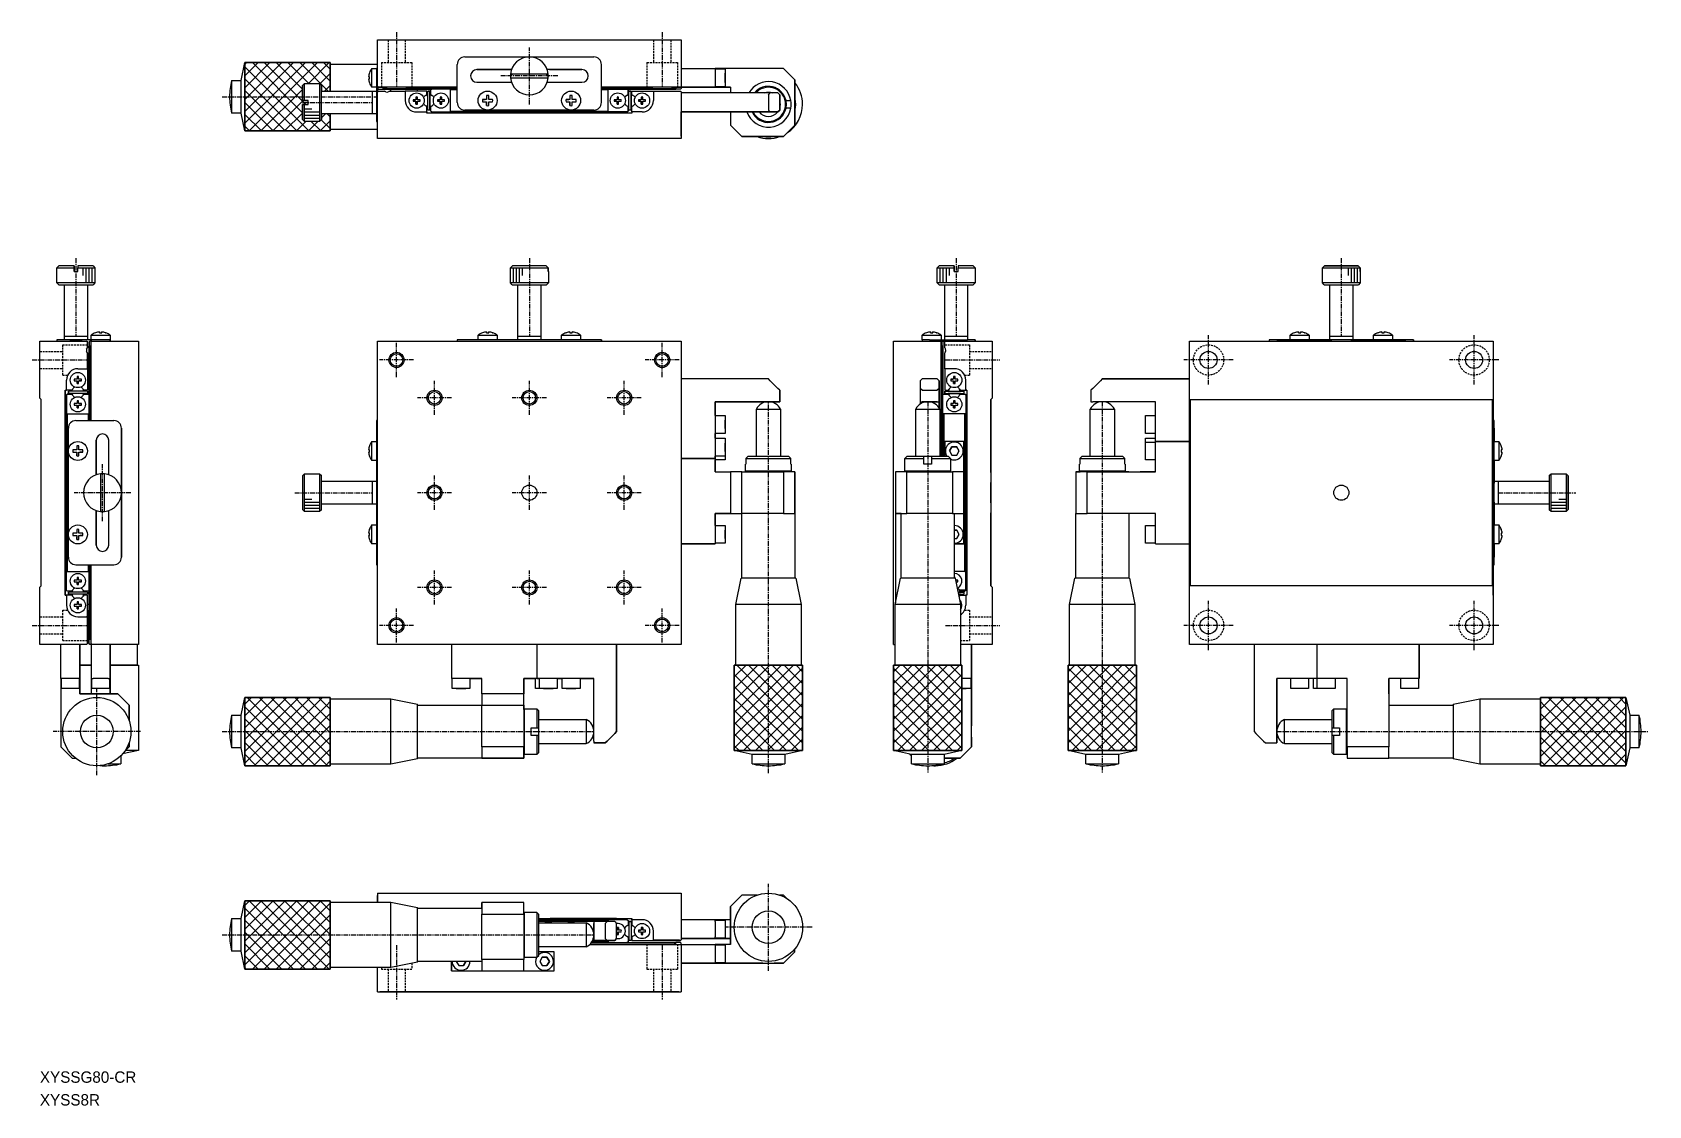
# Model space of a CAD drawing. Extents: x 934 to 1360, y 22 to 305.
import ezdxf

# ---------------------------------------------------------------- set-up
doc = ezdxf.new("R2010")
doc.units = 0
doc.linetypes.add('CENTER', pattern=[2, 1.25, -0.25, 0.25, -0.25])
doc.linetypes.add('DASHED', pattern=[0.75, 0.5, -0.25])
doc.layers.get('0').update_dxf_attribs({"linetype": 'CONTINUOUS'})
for name, color, linetype in [('1', 7, 'CONTINUOUS'), ('2', 7, 'CONTINUOUS'), ('CENTER', 1, 'CENTER')]:
    doc.layers.add(name, color=color, linetype=linetype)

msp = doc.modelspace()

# ---------------------------------------------------------------- texts
at = {"color": 7, "linetype": 'CONTINUOUS'}
for s, p in [('XYSSG80-CR', (936.07, 28.3)), ('XYSS8R', (936.07, 22.3))]:
    msp.add_text(s, height=3, dxfattribs=at).set_placement(p)

# ---------------------------------------------------------------- linework, layer by layer
at = {"color": 3, "linetype": 'DASHED'}
for p, q in [((1027.82, 303.3), (1027.82, 297.3)), ((1032.32, 303.3), (1032.32, 297.3)), ((1097.82, 303.3), (1097.82, 297.3)), ((1102.32, 303.3), (1102.32, 297.3)), ((1026.07, 297.3), (1034.07, 297.3)), ((1026.07, 297.3), (1026.07, 290.8)), ((1034.07, 297.3), (1034.07, 290.8)), ((1096.07, 297.3), (1104.07, 297.3)), ((1096.07, 297.3), (1096.07, 290.8)), ((1104.07, 297.3), (1104.07, 290.8)), ((942.07, 214.9), (942.07, 222.9)), ((942.07, 222.9), (948.57, 222.9)), ((1174.57, 222.9), (1181.07, 222.9)), ((1181.07, 222.9), (1181.07, 214.9)), ((936.07, 221.15), (942.07, 221.15)), ((1181.07, 221.15), (1187.07, 221.15)), ((936.07, 216.65), (942.07, 216.65)), ((942.07, 214.9), (943.37, 214.9)), ((1179.78, 214.9), (1181.07, 214.9)), ((1181.07, 216.65), (1187.07, 216.65)), ((936.07, 151.15), (942.07, 151.15)), ((942.07, 144.9), (942.07, 152.9)), ((942.07, 152.9), (943.37, 152.9)), ((1179.78, 152.9), (1181.07, 152.9)), ((1181.07, 152.9), (1181.07, 144.9)), ((1181.07, 151.15), (1187.07, 151.15)), ((936.07, 146.65), (942.07, 146.65)), ((942.07, 144.9), (948.57, 144.9)), ((1178.67, 144.9), (1181.07, 144.9)), ((1181.07, 146.65), (1187.07, 146.65)), ((1096.07, 64.8), (1096.07, 58.3)), ((1104.07, 64.8), (1104.07, 58.3)), ((1034.07, 59.8), (1034.07, 58.3)), ((1026.07, 58.7), (1026.07, 58.3)), ((1026.07, 58.3), (1034.07, 58.3)), ((1027.82, 58.3), (1027.82, 52.3)), ((1032.32, 58.3), (1032.32, 52.3)), ((1096.07, 58.3), (1104.07, 58.3)), ((1097.82, 58.3), (1097.82, 52.3)), ((1102.32, 58.3), (1102.32, 52.3))]:
    msp.add_line(p, q, dxfattribs=at)
at = {"color": 3, "linetype": 'CONTINUOUS'}
for p, q in [((990.45, 297.3), (990.07, 296.92)), ((993.57, 297.3), (990.07, 293.8)), ((996.7, 297.3), (990.07, 290.67)), ((999.82, 297.3), (990.07, 287.55)), ((1002.95, 297.3), (990.07, 284.42)), ((1006.07, 297.3), (990.07, 281.3)), ((990.07, 279.3), (990.07, 297.3)), ((990.07, 297.3), (1012.57, 297.3)), ((1006.95, 279.3), (990.07, 296.17)), ((1009.2, 297.3), (991.2, 279.3)), ((1005.27, 284.1), (992.07, 297.3)), ((1006.2, 286.3), (995.2, 297.3)), ((1005.27, 290.35), (998.32, 297.3)), ((1006.95, 291.8), (1001.45, 297.3)), ((1012.07, 289.8), (1004.57, 297.3)), ((1012.32, 297.3), (1006.82, 291.8)), ((1012.57, 292.42), (1007.7, 297.3)), ((1012.57, 294.42), (1009.86, 291.71)), ((1012.57, 295.55), (1010.82, 297.3)), ((1012.57, 297.3), (1012.57, 289.8)), ((1003.82, 279.3), (990.07, 293.05)), ((1000.7, 279.3), (990.07, 289.92)), ((1005.27, 290.25), (994.32, 279.3)), ((1005.27, 291.3), (1005.27, 287.3)), ((1012.57, 291.3), (1011.07, 289.8)), ((997.57, 279.3), (990.07, 286.8)), ((1005.45, 287.3), (997.45, 279.3)), ((1005.77, 287.3), (1005.27, 287.3)), ((1005.27, 286.3), (1005.27, 282.3)), ((1005.77, 286.3), (1006.77, 286.3)), ((1006.77, 286.3), (1006.77, 287.3)), ((994.45, 279.3), (990.07, 283.67)), ((1005.27, 284), (1000.57, 279.3)), ((1006.2, 281.8), (1003.7, 279.3)), ((1007.77, 285), (1005.77, 285)), ((1009.77, 284.2), (1005.77, 284.2)), ((1009.77, 283.4), (1005.77, 283.4)), ((1009.77, 282.6), (1005.77, 282.6)), ((1009.32, 281.8), (1006.82, 279.3)), ((1010.07, 279.3), (1007.57, 281.8)), ((1012.57, 281.92), (1009.95, 279.3)), ((1012.57, 279.92), (1010.24, 282.26)), ((1011.32, 283.8), (1010.27, 282.75)), ((1012.57, 283.05), (1011.82, 283.8)), ((1012.57, 283.8), (1012.57, 279.3)), ((991.32, 279.3), (990.07, 280.55)), ((1012.57, 279.3), (990.07, 279.3)), ((947.37, 243.2), (947.37, 241.2)), ((948.17, 243.2), (948.17, 239.2)), ((948.97, 243.2), (948.97, 239.2)), ((949.77, 243.2), (949.77, 239.2)), ((1060.87, 239.2), (1060.87, 243.2)), ((1061.67, 239.2), (1061.67, 243.2)), ((1062.47, 239.2), (1062.47, 243.2)), ((1063.27, 241.2), (1063.27, 243.2)), ((1173.37, 239.2), (1173.37, 243.2)), ((1174.17, 239.2), (1174.17, 243.2)), ((1174.97, 239.2), (1174.97, 243.2)), ((1175.77, 241.2), (1175.77, 243.2)), ((1280.87, 243.2), (1280.87, 241.2)), ((1281.67, 243.2), (1281.67, 239.2)), ((1282.47, 243.2), (1282.47, 239.2)), ((1283.27, 243.2), (1283.27, 239.2)), ((1007.77, 182.1), (1005.77, 182.1)), ((1009.77, 181.3), (1005.77, 181.3)), ((1009.77, 180.5), (1005.77, 180.5)), ((1009.77, 179.7), (1005.77, 179.7)), ((1338.37, 181.3), (1334.37, 181.3)), ((1338.37, 180.5), (1334.37, 180.5)), ((1338.37, 179.7), (1334.37, 179.7)), ((1338.37, 182.1), (1336.37, 182.1)), ((1122.17, 138.4), (1119.07, 135.3)), ((1125.3, 138.4), (1119.07, 132.17)), ((1128.42, 138.4), (1119.07, 129.05)), ((1119.07, 138.4), (1137.07, 138.4)), ((1119.07, 115.9), (1119.07, 138.4)), ((1130.32, 127.8), (1119.72, 138.4)), ((1131.55, 138.4), (1120.95, 127.8)), ((1133.45, 127.8), (1122.85, 138.4)), ((1134.67, 138.4), (1124.07, 127.8)), ((1136.57, 127.8), (1125.97, 138.4)), ((1137.07, 137.67), (1127.2, 127.8)), ((1137.07, 130.42), (1129.1, 138.4)), ((1137.07, 133.55), (1132.22, 138.4)), ((1137.07, 136.67), (1135.35, 138.4)), ((1137.07, 138.4), (1137.07, 115.9)), ((1162.8, 138.4), (1161.07, 136.67)), ((1165.92, 138.4), (1161.07, 133.55)), ((1169.05, 138.4), (1161.07, 130.42)), ((1161.07, 115.9), (1161.07, 138.4)), ((1170.95, 127.8), (1161.07, 137.67)), ((1172.17, 138.4), (1161.57, 127.8)), ((1174.07, 127.8), (1163.47, 138.4)), ((1175.3, 138.4), (1164.7, 127.8)), ((1177.2, 127.8), (1166.6, 138.4)), ((1178.42, 138.4), (1167.82, 127.8)), ((1179.07, 129.05), (1169.72, 138.4)), ((1170.07, 138.4), (1179.07, 138.4)), ((1179.07, 132.17), (1172.85, 138.4)), ((1179.07, 135.3), (1175.97, 138.4)), ((1179.07, 138.4), (1179.07, 115.9)), ((1208.8, 138.4), (1207.07, 136.67)), ((1211.92, 138.4), (1207.07, 133.55)), ((1215.05, 138.4), (1207.07, 130.42)), ((1207.07, 115.9), (1207.07, 138.4)), ((1216.95, 127.8), (1207.07, 137.67)), ((1216.07, 138.4), (1207.47, 138.4)), ((1218.17, 138.4), (1207.57, 127.8)), ((1220.07, 127.8), (1209.47, 138.4)), ((1221.3, 138.4), (1210.7, 127.8)), ((1223.2, 127.8), (1212.6, 138.4)), ((1224.42, 138.4), (1213.82, 127.8)), ((1225.07, 129.05), (1215.72, 138.4)), ((1225.07, 132.17), (1218.85, 138.4)), ((1225.07, 135.3), (1221.97, 138.4)), ((1225.07, 138.4), (1225.07, 115.9)), ((1127.2, 127.8), (1119.07, 135.92)), ((1124.07, 127.8), (1119.07, 132.8)), ((1137.07, 134.55), (1130.32, 127.8)), ((1167.82, 127.8), (1161.07, 134.55)), ((1179.07, 135.92), (1170.95, 127.8)), ((1179.07, 132.8), (1174.07, 127.8)), ((1213.82, 127.8), (1207.07, 134.55)), ((1225.07, 135.92), (1216.95, 127.8)), ((1225.07, 132.8), (1220.07, 127.8)), ((991.8, 129.9), (990.07, 128.17)), ((990.07, 129.9), (1012.57, 129.9)), ((992.82, 127.8), (990.72, 129.9)), ((994.92, 129.9), (992.82, 127.8)), ((995.95, 127.8), (993.85, 129.9)), ((998.05, 129.9), (995.95, 127.8)), ((999.07, 127.8), (996.97, 129.9)), ((1001.17, 129.9), (999.07, 127.8)), ((1002.2, 127.8), (1000.1, 129.9)), ((1004.3, 129.9), (1002.2, 127.8)), ((1005.32, 127.8), (1003.22, 129.9)), ((1007.42, 129.9), (1005.32, 127.8)), ((1008.45, 127.8), (1006.35, 129.9)), ((1010.55, 129.9), (1008.45, 127.8)), ((1011.57, 127.8), (1009.47, 129.9)), ((1012.57, 128.8), (1011.57, 127.8)), ((1012.57, 129.9), (1012.57, 111.9)), ((1120.95, 127.8), (1119.07, 129.67)), ((1137.07, 131.42), (1133.45, 127.8)), ((1137.07, 128.3), (1136.57, 127.8)), ((1164.7, 127.8), (1161.07, 131.42)), ((1161.57, 127.8), (1161.07, 128.3)), ((1179.07, 129.67), (1177.2, 127.8)), ((1210.7, 127.8), (1207.07, 131.42)), ((1207.57, 127.8), (1207.07, 128.3)), ((1225.07, 129.67), (1223.2, 127.8)), ((1331.57, 111.9), (1331.57, 129.9)), ((1331.57, 129.9), (1354.07, 129.9)), ((1332.57, 127.8), (1331.57, 128.8)), ((1334.67, 129.9), (1332.57, 127.8)), ((1335.7, 127.8), (1333.6, 129.9)), ((1337.8, 129.9), (1335.7, 127.8)), ((1338.82, 127.8), (1336.72, 129.9)), ((1340.92, 129.9), (1338.82, 127.8)), ((1341.95, 127.8), (1339.85, 129.9)), ((1344.05, 129.9), (1341.95, 127.8)), ((1345.07, 127.8), (1342.97, 129.9)), ((1347.17, 129.9), (1345.07, 127.8)), ((1348.2, 127.8), (1346.1, 129.9)), ((1350.3, 129.9), (1348.2, 127.8)), ((1351.32, 127.8), (1349.22, 129.9)), ((1353.42, 129.9), (1351.32, 127.8)), ((1354.07, 128.17), (1352.35, 129.9)), ((1354.07, 129.9), (1354.07, 111.9)), ((992.82, 127.8), (990.07, 125.05)), ((995.95, 127.8), (990.07, 121.92)), ((999.07, 127.8), (990.07, 118.8)), ((1002.2, 127.8), (990.07, 115.67)), ((1005.32, 127.8), (990.07, 112.55)), ((1005.6, 111.9), (990.07, 127.42)), ((1002.47, 111.9), (990.07, 124.3)), ((1008.45, 127.8), (992.55, 111.9)), ((1008.72, 111.9), (992.82, 127.8)), ((1011.57, 127.8), (995.67, 111.9)), ((1011.85, 111.9), (995.95, 127.8)), ((1012.57, 125.67), (998.8, 111.9)), ((1012.57, 114.3), (999.07, 127.8)), ((1012.57, 117.42), (1002.2, 127.8)), ((1012.57, 120.55), (1005.32, 127.8)), ((1012.57, 123.67), (1008.45, 127.8)), ((1012.57, 126.8), (1011.57, 127.8)), ((1120.95, 127.8), (1119.07, 125.92)), ((1124.07, 127.8), (1119.07, 122.8)), ((1127.2, 127.8), (1119.07, 119.67)), ((1130.32, 127.8), (1119.07, 116.55)), ((1129.72, 115.9), (1119.07, 126.55)), ((1132.85, 115.9), (1120.95, 127.8)), ((1133.45, 127.8), (1121.55, 115.9)), ((1135.97, 115.9), (1124.07, 127.8)), ((1136.57, 127.8), (1124.67, 115.9)), ((1137.07, 117.92), (1127.2, 127.8)), ((1137.07, 125.17), (1127.8, 115.9)), ((1137.07, 121.05), (1130.32, 127.8)), ((1137.07, 124.17), (1133.45, 127.8)), ((1137.07, 127.3), (1136.57, 127.8)), ((1161.57, 127.8), (1161.07, 127.3)), ((1164.7, 127.8), (1161.07, 124.17)), ((1167.82, 127.8), (1161.07, 121.05)), ((1170.95, 127.8), (1161.07, 117.92)), ((1170.35, 115.9), (1161.07, 125.17)), ((1173.47, 115.9), (1161.57, 127.8)), ((1174.07, 127.8), (1162.17, 115.9)), ((1176.6, 115.9), (1164.7, 127.8)), ((1177.2, 127.8), (1165.3, 115.9)), ((1179.07, 116.55), (1167.82, 127.8)), ((1179.07, 126.55), (1168.42, 115.9)), ((1179.07, 119.67), (1170.95, 127.8)), ((1179.07, 122.8), (1174.07, 127.8)), ((1179.07, 125.92), (1177.2, 127.8)), ((1207.57, 127.8), (1207.07, 127.3)), ((1210.7, 127.8), (1207.07, 124.17)), ((1213.82, 127.8), (1207.07, 121.05)), ((1216.95, 127.8), (1207.07, 117.92)), ((1216.35, 115.9), (1207.07, 125.17)), ((1219.47, 115.9), (1207.57, 127.8)), ((1220.07, 127.8), (1208.17, 115.9)), ((1222.6, 115.9), (1210.7, 127.8)), ((1223.2, 127.8), (1211.3, 115.9)), ((1225.07, 116.55), (1213.82, 127.8)), ((1225.07, 126.55), (1214.42, 115.9)), ((1225.07, 119.67), (1216.95, 127.8)), ((1225.07, 122.8), (1220.07, 127.8)), ((1225.07, 125.92), (1223.2, 127.8)), ((1332.57, 127.8), (1331.57, 126.8)), ((1335.7, 127.8), (1331.57, 123.67)), ((1338.82, 127.8), (1331.57, 120.55)), ((1341.95, 127.8), (1331.57, 117.42)), ((1345.07, 127.8), (1331.57, 114.3)), ((1345.35, 111.9), (1331.57, 125.67)), ((1348.2, 127.8), (1332.3, 111.9)), ((1348.47, 111.9), (1332.57, 127.8)), ((1351.32, 127.8), (1335.42, 111.9)), ((1351.6, 111.9), (1335.7, 127.8)), ((1354.07, 127.42), (1338.55, 111.9)), ((1354.07, 112.55), (1338.82, 127.8)), ((1354.07, 124.3), (1341.67, 111.9)), ((1354.07, 115.67), (1341.95, 127.8)), ((1354.07, 118.8), (1345.07, 127.8)), ((1354.07, 121.92), (1348.2, 127.8)), ((1354.07, 125.05), (1351.32, 127.8)), ((999.35, 111.9), (990.07, 121.17)), ((990.07, 111.9), (990.07, 120.9)), ((1012.57, 122.55), (1001.92, 111.9)), ((1012.57, 119.42), (1005.05, 111.9)), ((1126.6, 115.9), (1119.07, 123.42)), ((1123.47, 115.9), (1119.07, 120.3)), ((1137.07, 122.05), (1130.92, 115.9)), ((1167.22, 115.9), (1161.07, 122.05)), ((1179.07, 123.42), (1171.55, 115.9)), ((1179.07, 120.3), (1174.67, 115.9)), ((1213.22, 115.9), (1207.07, 122.05)), ((1225.07, 123.42), (1217.55, 115.9)), ((1225.07, 120.3), (1220.67, 115.9)), ((1342.22, 111.9), (1331.57, 122.55)), ((1339.1, 111.9), (1331.57, 119.42)), ((1354.07, 121.17), (1344.8, 111.9)), ((996.22, 111.9), (990.07, 118.05)), ((1012.57, 116.3), (1008.17, 111.9)), ((1120.35, 115.9), (1119.07, 117.17)), ((1137.07, 115.9), (1128.07, 115.9)), ((1137.07, 118.92), (1134.05, 115.9)), ((1164.1, 115.9), (1161.07, 118.92)), ((1179.07, 115.9), (1161.07, 115.9)), ((1179.07, 117.17), (1177.8, 115.9)), ((1210.1, 115.9), (1207.07, 118.92)), ((1225.07, 115.9), (1207.07, 115.9)), ((1225.07, 117.17), (1223.8, 115.9)), ((1335.97, 111.9), (1331.57, 116.3)), ((1354.07, 118.05), (1347.92, 111.9)), ((993.1, 111.9), (990.07, 114.92)), ((1012.57, 111.9), (990.07, 111.9)), ((1012.57, 113.17), (1011.3, 111.9)), ((1332.85, 111.9), (1331.57, 113.17)), ((1354.07, 111.9), (1331.57, 111.9)), ((1354.07, 114.92), (1351.05, 111.9)), ((991.32, 76.3), (990.07, 75.05)), ((994.45, 76.3), (990.07, 71.92)), ((997.57, 76.3), (990.07, 68.8)), ((1000.7, 76.3), (990.07, 65.67)), ((1003.82, 76.3), (990.07, 62.55)), ((1006.95, 76.3), (990.07, 59.42)), ((990.07, 58.3), (990.07, 76.3)), ((990.07, 76.3), (1012.57, 76.3)), ((1006.07, 58.3), (990.07, 74.3)), ((1009.2, 58.3), (991.2, 76.3)), ((1010.07, 76.3), (992.07, 58.3)), ((1012.32, 58.3), (994.32, 76.3)), ((1012.57, 75.67), (995.2, 58.3)), ((1012.57, 61.17), (997.45, 76.3)), ((1012.57, 72.55), (998.32, 58.3)), ((1012.57, 64.3), (1000.57, 76.3)), ((1012.57, 67.42), (1003.7, 76.3)), ((1012.57, 70.55), (1006.82, 76.3)), ((1012.57, 73.67), (1009.95, 76.3)), ((1012.57, 76.3), (1012.57, 67.3)), ((1002.95, 58.3), (990.07, 71.17)), ((1012.57, 69.42), (1001.45, 58.3)), ((999.82, 58.3), (990.07, 68.05)), ((996.7, 58.3), (990.07, 64.92)), ((1012.57, 66.3), (1004.57, 58.3)), ((993.57, 58.3), (990.07, 61.8)), ((1012.57, 63.17), (1007.7, 58.3)), ((1012.57, 60.05), (1010.82, 58.3)), ((990.45, 58.3), (990.07, 58.67)), ((1012.57, 58.3), (990.07, 58.3))]:
    msp.add_line(p, q, dxfattribs=at)
at = {"color": 3, "linetype": 'DASHED'}
for centre in [(1244.07, 218.9), (1314.07, 218.9), (1244.07, 148.9), (1314.07, 148.9)]:
    msp.add_circle(centre, 4, dxfattribs=at)
at = {"color": 3, "linetype": 'CONTINUOUS'}
for centre in [(1030.07, 218.9), (1100.07, 218.9), (1040.07, 208.9), (1065.07, 208.9), (1090.07, 208.9), (1040.07, 183.9), (1090.07, 183.9), (1040.07, 158.9), (1065.07, 158.9), (1090.07, 158.9), (1030.07, 148.9), (1100.07, 148.9)]:
    msp.add_circle(centre, 2, dxfattribs=at)
for radius, start, end in [(4.75, 12.1532, 140.8333), (4.5, 12.8396, 138.1897), (4.5, 347.1604, 12.8396), (4.75, 204.9011, 347.8468), (4.5, 206.3878, 270), (4.5, 270, 347.1604)]:
    msp.add_arc((1128.07, 286.3), radius, start, end, dxfattribs=at)
at = {"layer": '1', "color": 7, "linetype": 'CONTINUOUS'}
for p, q in [((1025.07, 303.3), (1105.07, 303.3)), ((1025.07, 291), (1025.07, 303.3)), ((1105.07, 303.3), (1105.07, 291)), ((1048.07, 298.8), (1065.07, 298.8)), ((1065.07, 298.8), (1082.07, 298.8)), ((989.07, 292.6), (990.07, 297.3)), ((1012.57, 297.3), (1012.57, 296.9)), ((1012.57, 289.8), (1012.57, 296.9)), ((1012.57, 296.9), (1025.07, 296.9)), ((1022.91, 294.62), (1022.91, 294.65)), ((1022.91, 294.62), (1022.91, 294.65)), ((1023.55, 290.8), (1023.55, 295.8)), ((1023.55, 295.8), (1024.77, 295.8)), ((1025.07, 295.8), (1024.77, 295.8)), ((1024.77, 295.8), (1024.77, 293.8)), ((1046.07, 286.8), (1046.07, 296.8)), ((1060.35, 295.45), (1051.22, 295.45)), ((1051.22, 295.45), (1060.35, 295.45)), ((1060.1, 294.3), (1060.6, 294.3)), ((1070.05, 294.3), (1060.1, 294.3)), ((1069.54, 294.3), (1070.05, 294.3)), ((1078.92, 295.45), (1069.79, 295.45)), ((1070.36, 295.45), (1078.92, 295.45)), ((1084.07, 286.8), (1084.07, 296.8)), ((1084.07, 286.8), (1084.07, 296.8)), ((1105.07, 295.8), (1114.07, 295.8)), ((1114.07, 295.8), (1114.07, 290.8)), ((1114.07, 295.65), (1114.07, 295.8)), ((1132.07, 295.8), (1114.07, 295.8)), ((1114.07, 295.65), (1116.67, 295.65)), ((1116.67, 295.65), (1116.67, 290.95)), ((1116.67, 295.65), (1116.67, 293.3)), ((1116.67, 294.57), (1116.67, 293.93)), ((1116.67, 293.93), (1116.67, 294.57)), ((1132.07, 295.8), (1135.07, 292.8)), ((986.57, 292.6), (986.57, 284)), ((986.57, 292.6), (989.07, 292.6)), ((989.07, 284), (989.07, 292.6)), ((1005.27, 291.3), (1005.77, 291.8)), ((1005.27, 291.3), (1005.27, 287.3)), ((1005.77, 287.3), (1005.77, 291.8)), ((1005.77, 291.8), (1009.77, 291.8)), ((1009.77, 291.8), (1009.77, 281.8)), ((1009.77, 291.8), (1010.27, 291.3)), ((1010.27, 282.3), (1010.27, 291.3)), ((1010.27, 289.8), (1023.77, 289.8)), ((1022.91, 293.6), (1022.7, 293.6)), ((1022.7, 293), (1022.91, 293)), ((1022.91, 293), (1022.91, 293.6)), ((1022.91, 291.95), (1022.91, 291.98)), ((1022.91, 291.95), (1022.91, 291.98)), ((1024.77, 290.8), (1023.55, 290.8)), ((1023.77, 286.8), (1023.77, 289.8)), ((1023.77, 286.8), (1023.77, 289.8)), ((1023.77, 289.8), (1024.77, 289.8)), ((1024.77, 293.8), (1024.77, 283.8)), ((1025.07, 291), (1025.07, 290.5)), ((1025.27, 290.8), (1025.07, 291)), ((1025.07, 291), (1025.27, 290.8)), ((1025.07, 290.5), (1025.07, 289.6)), ((1025.07, 290.5), (1025.07, 289.6)), ((1025.27, 290.3), (1025.07, 290.5)), ((1025.07, 290.5), (1025.27, 290.3)), ((1025.07, 289.6), (1025.27, 289.8)), ((1025.37, 290.8), (1025.27, 290.8)), ((1025.27, 290.8), (1027.62, 290.8)), ((1025.27, 290.3), (1026.47, 290.3)), ((1025.27, 290.3), (1026.47, 290.3)), ((1025.27, 289.8), (1025.37, 289.8)), ((1046.07, 290.8), (1025.37, 290.8)), ((1025.37, 289.8), (1026.91, 289.8)), ((1026.47, 290.8), (1026.47, 290.3)), ((1026.57, 290.3), (1026.47, 290.3)), ((1026.47, 290.3), (1026.57, 290.3)), ((1026.57, 290.3), (1026.77, 290.5)), ((1039.27, 290.3), (1026.57, 290.3)), ((1026.57, 290.3), (1036.57, 290.3)), ((1026.77, 290.8), (1026.77, 290.5)), ((1026.77, 290.5), (1046.07, 290.5)), ((1027.26, 289.6), (1026.91, 289.8)), ((1032.52, 290.8), (1027.62, 290.8)), ((1028.23, 289.8), (1027.88, 289.6)), ((1028.23, 289.8), (1032.37, 289.8)), ((1028.57, 289.8), (1028.57, 290.3)), ((1032.37, 289.6), (1032.37, 289.8)), ((1032.37, 289.8), (1032.37, 287.3)), ((1038.07, 289.8), (1032.37, 289.8)), ((1032.52, 290.8), (1046.07, 290.8)), ((1035.57, 289.8), (1035.57, 290.3)), ((1035.57, 289.8), (1035.57, 290.3)), ((1039.27, 290.3), (1036.57, 290.3)), ((1039.27, 290.3), (1036.57, 290.3)), ((1036.57, 290.3), (1039.27, 290.3)), ((1038.07, 288.84), (1038.07, 289.8)), ((1038.07, 288.84), (1038.07, 289.8)), ((1038.27, 289.8), (1038.87, 289.8)), ((1038.87, 289.8), (1038.27, 289.8)), ((1038.27, 284.8), (1038.27, 289.8)), ((1038.87, 284.8), (1038.87, 289.8)), ((1038.87, 288.86), (1038.87, 289.8)), ((1039.27, 290.3), (1039.07, 290.1)), ((1039.07, 288.84), (1039.07, 290.1)), ((1039.27, 290.3), (1039.37, 290.3)), ((1044.27, 290.3), (1039.37, 290.3)), ((1044.27, 290.3), (1046.07, 290.3)), ((1044.27, 290.3), (1044.27, 290.1)), ((1046.07, 290.1), (1044.27, 290.1)), ((1044.27, 284.5), (1044.27, 290.1)), ((1051.22, 292.15), (1060.35, 292.15)), ((1060.1, 293.3), (1070.05, 293.3)), ((1069.79, 292.15), (1078.92, 292.15)), ((1104.77, 290.8), (1084.07, 290.8)), ((1084.07, 290.8), (1097.62, 290.8)), ((1084.07, 290.5), (1103.37, 290.5)), ((1084.07, 290.3), (1085.87, 290.3)), ((1085.87, 290.1), (1084.07, 290.1)), ((1085.87, 290.1), (1085.87, 290.3)), ((1085.87, 284.3), (1085.87, 290.3)), ((1085.87, 290.3), (1090.77, 290.3)), ((1085.87, 284.5), (1085.87, 290.1)), ((1090.77, 290.3), (1090.87, 290.3)), ((1091.07, 290.1), (1090.87, 290.3)), ((1103.57, 290.3), (1090.87, 290.3)), ((1096.07, 290.3), (1090.87, 290.3)), ((1090.87, 290.3), (1096.07, 290.3)), ((1090.87, 290.3), (1100.07, 290.3)), ((1091.07, 290.1), (1091.07, 288.84)), ((1091.07, 288.84), (1091.07, 290.1)), ((1091.27, 289.8), (1091.87, 289.8)), ((1091.87, 289.8), (1091.27, 289.8)), ((1091.27, 284.8), (1091.27, 289.8)), ((1091.87, 288.86), (1091.87, 289.8)), ((1091.87, 284.8), (1091.87, 289.8)), ((1092.07, 288.84), (1092.07, 289.8)), ((1092.07, 289.8), (1097.77, 289.8)), ((1100.07, 290.3), (1096.07, 290.3)), ((1100.07, 290.3), (1096.07, 290.3)), ((1102.52, 290.8), (1097.62, 290.8)), ((1097.77, 289.8), (1104.77, 289.8)), ((1097.77, 289.8), (1097.77, 289.6)), ((1100.07, 290.3), (1103.57, 290.3)), ((1102.52, 290.8), (1104.87, 290.8)), ((1103.37, 290.5), (1103.37, 290.8)), ((1103.37, 290.5), (1103.57, 290.3)), ((1103.67, 290.3), (1103.57, 290.3)), ((1103.57, 290.3), (1103.67, 290.3)), ((1103.67, 290.3), (1103.67, 290.8)), ((1103.67, 290.8), (1103.67, 290.3)), ((1104.87, 290.3), (1103.67, 290.3)), ((1104.87, 290.3), (1103.67, 290.3)), ((1104.87, 290.8), (1104.77, 290.8)), ((1104.77, 289.8), (1104.87, 289.8)), ((1105.07, 291), (1104.87, 290.8)), ((1104.87, 290.8), (1105.07, 291)), ((1105.07, 290.5), (1104.87, 290.3)), ((1104.87, 290.3), (1105.07, 290.5)), ((1104.87, 289.8), (1105.07, 289.6)), ((1105.07, 291), (1105.07, 290.5)), ((1105.07, 290.8), (1105.07, 290.5)), ((1114.07, 290.8), (1105.07, 290.8)), ((1105.07, 290.8), (1114.07, 290.8)), ((1114.07, 290.8), (1114.07, 290.95)), ((1116.67, 290.95), (1114.07, 290.95)), ((1114.07, 290.8), (1118.07, 290.8)), ((1118.07, 290.8), (1114.07, 290.8)), ((1116.67, 293.93), (1116.67, 292.66)), ((1116.67, 292.66), (1116.67, 293.93)), ((1116.67, 293.3), (1116.67, 290.95)), ((1116.67, 292.66), (1116.67, 292.03)), ((1116.67, 292.03), (1116.67, 292.66)), ((1118.07, 290.8), (1118.07, 289.3)), ((1135.07, 280.8), (1135.07, 292.8)), ((1135.07, 292.8), (1135.07, 286.3)), ((1005.27, 287.3), (1005.77, 287.3)), ((1005.77, 286.3), (1005.27, 286.3)), ((1005.27, 286.3), (1005.27, 282.3)), ((1005.77, 287.3), (1006.77, 287.3)), ((1006.77, 287.3), (1005.77, 287.3)), ((1005.77, 281.8), (1005.77, 286.3)), ((1006.77, 286.3), (1006.77, 287.3)), ((1023.77, 283.8), (1023.77, 286.8)), ((1023.77, 283.8), (1023.77, 286.8)), ((1025.07, 277.3), (1025.07, 289.6)), ((1032.37, 289.6), (1032.37, 287.3)), ((1035.17, 287.5), (1034.44, 287.5)), ((1034.44, 287.5), (1034.99, 287.5)), ((1034.44, 287.1), (1035.17, 287.1)), ((1035.17, 288.23), (1035.17, 287.5)), ((1035.17, 288.23), (1035.17, 287.69)), ((1035.17, 287.1), (1035.17, 286.37)), ((1035.17, 286.37), (1035.17, 286.91)), ((1035.57, 287.5), (1035.57, 288.23)), ((1036.3, 287.5), (1035.57, 287.5)), ((1035.57, 287.1), (1036.3, 287.1)), ((1035.57, 286.37), (1035.57, 287.1)), ((1036.3, 287.5), (1035.76, 287.5)), ((1037.78, 288.67), (1038.07, 288.84)), ((1037.78, 288.67), (1038.07, 288.84)), ((1038.07, 285.76), (1037.78, 285.92)), ((1038.07, 284.3), (1038.07, 285.76)), ((1038.07, 284.3), (1038.07, 285.76)), ((1038.87, 288.95), (1038.87, 285.65)), ((1038.87, 288.95), (1038.87, 288.86)), ((1038.87, 288.95), (1038.87, 288.86)), ((1038.87, 288.95), (1038.87, 288.86)), ((1038.87, 288.95), (1038.87, 288.86)), ((1038.87, 288.95), (1038.87, 288.86)), ((1038.87, 288.95), (1038.87, 288.86)), ((1038.87, 288.95), (1038.87, 288.86)), ((1038.87, 288.95), (1038.87, 288.86)), ((1038.87, 288.95), (1038.87, 288.86)), ((1038.87, 288.95), (1038.87, 288.86)), ((1038.87, 288.95), (1038.87, 288.86)), ((1038.87, 288.95), (1038.87, 288.86)), ((1038.87, 288.95), (1038.87, 288.86)), ((1038.87, 288.95), (1038.87, 288.86)), ((1038.87, 288.95), (1038.87, 288.86)), ((1038.87, 288.95), (1038.87, 288.86)), ((1038.87, 288.95), (1038.87, 288.86)), ((1038.87, 288.95), (1038.87, 288.86)), ((1038.87, 288.95), (1038.87, 288.86)), ((1038.87, 288.95), (1038.87, 288.86)), ((1038.87, 288.95), (1038.87, 288.86)), ((1038.87, 288.95), (1038.87, 288.86)), ((1038.87, 288.95), (1038.87, 288.86)), ((1038.87, 285.74), (1038.87, 285.65)), ((1038.87, 285.74), (1038.87, 285.65)), ((1038.87, 285.74), (1038.87, 285.65)), ((1038.87, 285.74), (1038.87, 285.65)), ((1038.87, 285.74), (1038.87, 285.65)), ((1038.87, 285.74), (1038.87, 285.65)), ((1038.87, 285.74), (1038.87, 285.65)), ((1038.87, 285.74), (1038.87, 285.65)), ((1038.87, 285.74), (1038.87, 285.65)), ((1038.87, 285.74), (1038.87, 285.65)), ((1038.87, 285.74), (1038.87, 285.65)), ((1038.87, 285.74), (1038.87, 285.65)), ((1038.87, 285.74), (1038.87, 285.65)), ((1038.87, 285.74), (1038.87, 285.65)), ((1038.87, 285.74), (1038.87, 285.65)), ((1038.87, 284.8), (1038.87, 285.74)), ((1038.87, 285.74), (1038.87, 285.65)), ((1038.87, 285.74), (1038.87, 285.65)), ((1038.87, 285.74), (1038.87, 285.65)), ((1038.87, 285.74), (1038.87, 285.65)), ((1038.87, 285.74), (1038.87, 285.65)), ((1038.87, 285.74), (1038.87, 285.65)), ((1038.87, 285.74), (1038.87, 285.65)), ((1038.87, 285.74), (1038.87, 285.65)), ((1038.87, 285.74), (1038.87, 285.65)), ((1038.87, 285.74), (1038.87, 285.65)), ((1038.87, 285.74), (1038.87, 285.65)), ((1038.87, 285.74), (1038.87, 285.65)), ((1038.87, 285.74), (1038.87, 285.65)), ((1038.87, 285.74), (1038.87, 285.65)), ((1038.87, 285.74), (1038.87, 285.65)), ((1038.87, 285.74), (1038.87, 285.65)), ((1039.37, 288.67), (1039.07, 288.84)), ((1039.07, 288.84), (1039.37, 288.67)), ((1039.07, 285.76), (1039.37, 285.92)), ((1039.07, 284.5), (1039.07, 285.76)), ((1041.57, 287.5), (1040.84, 287.5)), ((1040.84, 287.5), (1041.39, 287.5)), ((1040.84, 287.1), (1041.57, 287.1)), ((1041.57, 288.23), (1041.57, 287.5)), ((1041.57, 288.23), (1041.57, 287.69)), ((1041.57, 287.1), (1041.57, 286.37)), ((1041.57, 286.37), (1041.57, 286.91)), ((1041.97, 287.5), (1041.97, 288.23)), ((1042.7, 287.5), (1041.97, 287.5)), ((1041.97, 287.1), (1042.7, 287.1)), ((1041.97, 286.37), (1041.97, 287.1)), ((1042.7, 287.5), (1042.16, 287.5)), ((1053.77, 287.6), (1052.76, 287.6)), ((1052.76, 287.6), (1053.43, 287.6)), ((1052.76, 287), (1053.77, 287)), ((1053.77, 288.62), (1053.77, 287.6)), ((1053.77, 288.62), (1053.77, 287.94)), ((1053.77, 287), (1053.77, 285.98)), ((1053.77, 285.98), (1053.77, 286.66)), ((1054.37, 287.6), (1054.37, 288.62)), ((1055.39, 287.6), (1054.37, 287.6)), ((1054.37, 287), (1055.39, 287)), ((1054.37, 285.98), (1054.37, 287)), ((1055.39, 287.6), (1054.71, 287.6)), ((1075.77, 287.6), (1074.76, 287.6)), ((1074.76, 287.6), (1075.43, 287.6)), ((1074.76, 287), (1075.77, 287)), ((1075.77, 288.62), (1075.77, 287.6)), ((1075.77, 288.62), (1075.77, 287.94)), ((1075.77, 287), (1075.77, 285.98)), ((1075.77, 285.98), (1075.77, 286.66)), ((1076.37, 287.6), (1076.37, 288.62)), ((1077.39, 287.6), (1076.37, 287.6)), ((1076.37, 287), (1077.39, 287)), ((1076.37, 285.98), (1076.37, 287)), ((1077.39, 287.6), (1076.71, 287.6)), ((1088.17, 287.5), (1087.44, 287.5)), ((1087.44, 287.5), (1087.99, 287.5)), ((1087.44, 287.1), (1088.17, 287.1)), ((1088.17, 288.23), (1088.17, 287.5)), ((1088.17, 288.23), (1088.17, 287.69)), ((1088.17, 287.1), (1088.17, 286.37)), ((1088.17, 286.37), (1088.17, 286.91)), ((1088.57, 287.5), (1088.57, 288.23)), ((1089.3, 287.5), (1088.57, 287.5)), ((1088.57, 287.1), (1089.3, 287.1)), ((1088.57, 286.37), (1088.57, 287.1)), ((1089.3, 287.5), (1088.76, 287.5)), ((1091.07, 288.84), (1090.78, 288.67)), ((1090.78, 288.67), (1091.07, 288.84)), ((1090.78, 285.92), (1091.07, 285.76)), ((1091.07, 285.76), (1091.07, 284.5)), ((1091.07, 284.5), (1091.07, 285.76)), ((1091.87, 288.95), (1091.87, 285.65)), ((1091.87, 288.95), (1091.87, 288.86)), ((1091.87, 288.95), (1091.87, 288.86)), ((1091.87, 288.95), (1091.87, 288.86)), ((1091.87, 288.95), (1091.87, 288.86)), ((1091.87, 285.74), (1091.87, 285.65)), ((1091.87, 285.74), (1091.87, 285.65)), ((1091.87, 285.74), (1091.87, 285.65)), ((1091.87, 285.74), (1091.87, 285.65)), ((1091.87, 285.74), (1091.87, 285.65)), ((1091.87, 285.74), (1091.87, 285.65)), ((1091.87, 285.74), (1091.87, 285.65)), ((1091.87, 285.74), (1091.87, 285.65)), ((1091.87, 285.74), (1091.87, 285.65)), ((1091.87, 285.74), (1091.87, 285.65)), ((1091.87, 285.74), (1091.87, 285.65)), ((1091.87, 285.74), (1091.87, 285.65)), ((1091.87, 285.74), (1091.87, 285.65)), ((1091.87, 285.74), (1091.87, 285.65)), ((1091.87, 285.74), (1091.87, 285.65)), ((1091.87, 284.8), (1091.87, 285.74)), ((1091.87, 285.74), (1091.87, 285.65)), ((1091.87, 285.74), (1091.87, 285.65)), ((1091.87, 285.74), (1091.87, 285.65)), ((1091.87, 285.74), (1091.87, 285.65)), ((1091.87, 285.74), (1091.87, 285.65)), ((1091.87, 285.74), (1091.87, 285.65)), ((1091.87, 285.74), (1091.87, 285.65)), ((1091.87, 285.74), (1091.87, 285.65)), ((1091.87, 285.74), (1091.87, 285.65)), ((1091.87, 285.74), (1091.87, 285.65)), ((1091.87, 285.74), (1091.87, 285.65)), ((1091.87, 285.74), (1091.87, 285.65)), ((1091.87, 285.74), (1091.87, 285.65)), ((1091.87, 285.74), (1091.87, 285.65)), ((1091.87, 285.74), (1091.87, 285.65)), ((1091.87, 285.74), (1091.87, 285.65)), ((1092.37, 288.67), (1092.07, 288.84)), ((1092.37, 288.67), (1092.07, 288.84)), ((1092.07, 285.76), (1092.37, 285.92)), ((1092.07, 284.3), (1092.07, 285.76)), ((1094.57, 287.5), (1093.84, 287.5)), ((1093.84, 287.5), (1094.39, 287.5)), ((1093.84, 287.1), (1094.57, 287.1)), ((1094.57, 288.23), (1094.57, 287.5)), ((1094.57, 288.23), (1094.57, 287.69)), ((1094.57, 287.1), (1094.57, 286.37)), ((1094.57, 286.37), (1094.57, 286.91)), ((1094.97, 287.5), (1094.97, 288.23)), ((1095.7, 287.5), (1094.97, 287.5)), ((1094.97, 287.1), (1095.7, 287.1)), ((1094.97, 286.37), (1094.97, 287.1)), ((1095.7, 287.5), (1095.16, 287.5)), ((1097.77, 289.6), (1097.77, 287.3)), ((1105.07, 289.6), (1105.07, 277.3)), ((1128.57, 289.3), (1105.07, 289.3)), ((1128.07, 288.8), (1128.57, 289.3)), ((1128.07, 288.8), (1128.07, 284.8)), ((1130.57, 289.3), (1128.57, 289.3)), ((1130.57, 289.3), (1131.07, 288.8)), ((1131.07, 284.8), (1131.07, 288.8)), ((1131.07, 288.8), (1131.07, 284.8)), ((1132.46, 287.3), (1132.72, 287.3)), ((1132.72, 287.3), (1133.48, 287.3)), ((1132.72, 287.3), (1133.99, 287.3)), ((1133.48, 287.3), (1133.99, 287.3)), ((1135.07, 286.3), (1135.07, 280.8)), ((989.07, 284), (986.57, 284)), ((990.07, 279.3), (989.07, 284)), ((1005.77, 281.8), (1005.27, 282.3)), ((1009.77, 281.8), (1005.77, 281.8)), ((1010.27, 282.3), (1009.77, 281.8)), ((1023.77, 283.8), (1010.27, 283.8)), ((1012.57, 279.7), (1012.57, 283.8)), ((1024.77, 283.8), (1023.77, 283.8)), ((1024.77, 283.8), (1024.77, 281.8)), ((1024.77, 281.8), (1025.07, 281.8)), ((1025.07, 281.8), (1024.77, 281.8)), ((1035.37, 284.3), (1038.07, 284.3)), ((1038.07, 284), (1038.07, 284.3)), ((1038.07, 284.3), (1038.07, 284)), ((1092.07, 284), (1038.07, 284)), ((1038.87, 284.8), (1038.27, 284.8)), ((1039.27, 284.3), (1039.07, 284.5)), ((1039.07, 284.5), (1039.27, 284.3)), ((1039.37, 284.3), (1039.27, 284.3)), ((1039.27, 284.3), (1039.37, 284.3)), ((1039.37, 284.3), (1044.27, 284.3)), ((1039.37, 284.3), (1044.27, 284.3)), ((1044.27, 284.5), (1085.87, 284.5)), ((1044.27, 284.5), (1044.27, 284.3)), ((1085.87, 284.3), (1044.27, 284.3)), ((1044.27, 284.3), (1051.57, 284.3)), ((1051.57, 284.3), (1045.82, 284.3)), ((1051.57, 284.3), (1045.82, 284.3)), ((1051.57, 284.3), (1045.82, 284.3)), ((1051.57, 284.3), (1045.82, 284.3)), ((1054.07, 284.8), (1048.07, 284.8)), ((1048.07, 284.8), (1054.07, 284.8)), ((1076.07, 284.8), (1054.07, 284.8)), ((1054.07, 284.8), (1076.07, 284.8)), ((1073.07, 284.3), (1069.07, 284.3)), ((1070.57, 284.3), (1073.07, 284.3)), ((1073.07, 284.3), (1070.57, 284.3)), ((1073.07, 284.3), (1075.57, 284.3)), ((1082.07, 284.8), (1076.07, 284.8)), ((1076.07, 284.8), (1082.07, 284.8)), ((1078.57, 284.3), (1085.87, 284.3)), ((1084.32, 284.3), (1078.57, 284.3)), ((1084.32, 284.3), (1078.57, 284.3)), ((1084.32, 284.3), (1078.57, 284.3)), ((1084.32, 284.3), (1078.57, 284.3)), ((1085.87, 284.3), (1085.87, 284.5)), ((1090.77, 284.3), (1085.87, 284.3)), ((1090.77, 284.3), (1085.87, 284.3)), ((1090.77, 284.3), (1090.87, 284.3)), ((1090.87, 284.3), (1090.77, 284.3)), ((1090.87, 284.3), (1091.07, 284.5)), ((1090.87, 284.3), (1091.07, 284.5)), ((1091.87, 284.8), (1091.27, 284.8)), ((1094.77, 284.3), (1092.07, 284.3)), ((1092.07, 284.3), (1092.07, 284)), ((1105.07, 277.9), (1105.07, 284.3)), ((1105.07, 284.3), (1128.57, 284.3)), ((1114.07, 284.3), (1105.07, 284.3)), ((1130.57, 284.3), (1114.07, 284.3)), ((1118.07, 284.3), (1118.07, 280.8)), ((1128.57, 284.3), (1128.07, 284.8)), ((1128.57, 284.3), (1130.57, 284.3)), ((1131.07, 284.8), (1130.57, 284.3)), ((1130.57, 284.3), (1131.07, 284.8)), ((1132.72, 285.3), (1132.46, 285.3)), ((1133.48, 285.3), (1132.72, 285.3)), ((1133.99, 285.3), (1133.48, 285.3)), ((1012.57, 279.7), (1012.57, 279.3)), ((1025.07, 279.7), (1012.57, 279.7)), ((1105.07, 277.3), (1025.07, 277.3)), ((1121.07, 277.8), (1118.07, 280.8)), ((1118.07, 280.8), (1121.07, 277.8)), ((1121.07, 277.8), (1132.07, 277.8)), ((1132.07, 277.8), (1121.07, 277.8)), ((1135.07, 280.8), (1132.07, 277.8)), ((1132.07, 277.8), (1135.07, 280.8)), ((940.57, 243.2), (941.07, 243.7)), ((940.57, 243.2), (945.07, 243.2)), ((940.57, 239.2), (940.57, 243.2)), ((945.07, 243.7), (941.07, 243.7)), ((945.07, 243.7), (945.07, 243.2)), ((945.07, 243.7), (945.07, 243.7)), ((945.07, 243.2), (945.07, 243.7)), ((945.07, 243.2), (945.07, 242.2)), ((945.07, 242.2), (945.07, 243.2)), ((950.07, 243.7), (946.07, 243.7)), ((946.07, 243.7), (946.07, 243.2)), ((946.07, 243.2), (950.57, 243.2)), ((946.07, 242.2), (946.07, 243.2)), ((950.07, 243.7), (950.57, 243.2)), ((950.57, 243.2), (950.57, 239.2)), ((1060.6, 243.7), (1060.1, 243.2)), ((1060.1, 243.2), (1070.05, 243.2)), ((1060.1, 242.2), (1060.1, 243.2)), ((1069.54, 243.7), (1060.6, 243.7)), ((1070.05, 243.2), (1069.54, 243.7)), ((1070.05, 243.2), (1070.05, 242.2)), ((1070.05, 242.2), (1070.05, 243.2)), ((1172.57, 243.2), (1173.07, 243.7)), ((1172.57, 243.2), (1177.07, 243.2)), ((1172.57, 239.2), (1172.57, 243.2)), ((1177.07, 243.7), (1173.07, 243.7)), ((1177.07, 243.7), (1173.07, 243.7)), ((1177.07, 243.7), (1177.07, 243.2)), ((1177.07, 243.7), (1177.07, 243.7)), ((1177.07, 243.2), (1177.07, 243.7)), ((1177.07, 243.2), (1177.07, 242.2)), ((1177.07, 242.2), (1177.07, 243.2)), ((1182.07, 243.7), (1178.07, 243.7)), ((1182.07, 243.7), (1178.07, 243.7)), ((1178.07, 243.7), (1178.07, 243.2)), ((1178.07, 243.7), (1178.07, 243.7)), ((1178.07, 243.2), (1182.57, 243.2)), ((1178.07, 242.2), (1178.07, 243.2)), ((1182.07, 243.7), (1182.57, 243.2)), ((1182.57, 243.2), (1182.57, 239.2)), ((1274.6, 243.7), (1274.1, 243.2)), ((1274.1, 243.2), (1284.05, 243.2)), ((1274.1, 242.2), (1274.1, 243.2)), ((1283.54, 243.7), (1274.6, 243.7)), ((1274.6, 243.7), (1283.54, 243.7)), ((1284.05, 243.2), (1283.54, 243.7)), ((1284.05, 242.2), (1284.05, 243.2)), ((1284.05, 243.2), (1284.05, 242.2)), ((945.57, 239.2), (940.57, 239.2)), ((941.07, 238.7), (940.57, 239.2)), ((941.07, 238.7), (945.57, 238.7)), ((941.07, 238.7), (942.57, 238.7)), ((942.57, 238.7), (948.57, 238.7)), ((942.57, 238.7), (945.57, 238.7)), ((942.57, 225.2), (942.57, 238.7)), ((945.07, 242.2), (946.07, 242.2)), ((950.57, 239.2), (945.57, 239.2)), ((945.57, 238.7), (950.07, 238.7)), ((945.57, 238.7), (948.57, 238.7)), ((948.57, 238.7), (950.07, 238.7)), ((948.57, 238.7), (948.57, 225.2)), ((950.57, 239.2), (950.07, 238.7)), ((1060.07, 242.2), (1060.1, 242.2)), ((1060.07, 239.2), (1060.07, 242.2)), ((1070.07, 239.2), (1060.07, 239.2)), ((1060.57, 238.7), (1060.07, 239.2)), ((1060.57, 238.7), (1062.07, 238.7)), ((1060.57, 238.7), (1069.57, 238.7)), ((1062.07, 238.7), (1068.07, 238.7)), ((1062.07, 238.7), (1068.07, 238.7)), ((1062.07, 225.2), (1062.07, 238.7)), ((1068.07, 238.7), (1069.57, 238.7)), ((1068.07, 238.7), (1068.07, 225.2)), ((1070.07, 239.2), (1069.57, 238.7)), ((1070.05, 242.2), (1070.07, 242.2)), ((1070.07, 242.2), (1070.07, 239.2)), ((1182.57, 239.2), (1172.57, 239.2)), ((1173.07, 238.7), (1172.57, 239.2)), ((1173.07, 238.7), (1182.07, 238.7)), ((1174.57, 225.2), (1174.57, 238.7)), ((1177.07, 242.2), (1178.07, 242.2)), ((1177.07, 242.2), (1178.07, 242.2)), ((1177.07, 242.2), (1177.07, 242.2)), ((1180.57, 238.7), (1180.57, 225.2)), ((1182.57, 239.2), (1182.07, 238.7)), ((1274.07, 242.2), (1274.1, 242.2)), ((1274.07, 242.2), (1274.1, 242.2)), ((1274.07, 239.2), (1274.07, 242.2)), ((1284.07, 239.2), (1274.07, 239.2)), ((1274.57, 238.7), (1274.07, 239.2)), ((1274.57, 238.7), (1283.57, 238.7)), ((1276.07, 225.2), (1276.07, 238.7)), ((1282.07, 238.7), (1282.07, 225.2)), ((1284.07, 239.2), (1283.57, 238.7)), ((1284.05, 242.2), (1284.07, 242.2)), ((1284.05, 242.2), (1284.07, 242.2)), ((1284.07, 242.2), (1284.07, 239.2)), ((950.72, 226.07), (950.76, 226.07)), ((950.72, 226.07), (950.76, 226.07)), ((951.77, 226.28), (951.77, 226.07)), ((951.77, 226.07), (952.37, 226.07)), ((952.37, 226.07), (952.37, 226.28)), ((953.39, 226.07), (953.42, 226.07)), ((953.39, 226.07), (953.42, 226.07)), ((1052.72, 226.07), (1052.76, 226.07)), ((1052.72, 226.07), (1052.76, 226.07)), ((1053.77, 226.28), (1053.77, 226.07)), ((1053.77, 226.07), (1054.37, 226.07)), ((1054.37, 226.07), (1054.37, 226.28)), ((1055.39, 226.07), (1055.42, 226.07)), ((1055.39, 226.07), (1055.42, 226.07)), ((1074.72, 226.07), (1074.76, 226.07)), ((1074.72, 226.07), (1074.76, 226.07)), ((1075.77, 226.28), (1075.77, 226.07)), ((1075.77, 226.07), (1076.37, 226.07)), ((1076.37, 226.07), (1076.37, 226.28)), ((1077.39, 226.07), (1077.42, 226.07)), ((1077.39, 226.07), (1077.42, 226.07)), ((1169.72, 226.07), (1169.76, 226.07)), ((1169.72, 226.07), (1169.76, 226.07)), ((1170.77, 226.28), (1170.77, 226.07)), ((1170.77, 226.07), (1171.37, 226.07)), ((1171.37, 226.07), (1171.37, 226.28)), ((1172.39, 226.07), (1172.42, 226.07)), ((1172.39, 226.07), (1172.42, 226.07)), ((1266.72, 226.07), (1266.76, 226.07)), ((1266.72, 226.07), (1266.76, 226.07)), ((1267.77, 226.28), (1267.77, 226.07)), ((1267.77, 226.07), (1268.37, 226.07)), ((1268.37, 226.07), (1268.37, 226.28)), ((1269.39, 226.07), (1269.42, 226.07)), ((1269.39, 226.07), (1269.42, 226.07)), ((1288.72, 226.07), (1288.76, 226.07)), ((1288.72, 226.07), (1288.76, 226.07)), ((1289.77, 226.28), (1289.77, 226.07)), ((1289.77, 226.07), (1290.37, 226.07)), ((1290.37, 226.07), (1290.37, 226.28)), ((1291.39, 226.07), (1291.42, 226.07)), ((1291.39, 226.07), (1291.42, 226.07)), ((936.07, 223.9), (948.37, 223.9)), ((936.07, 208.8), (936.07, 223.9)), ((942.57, 224.2), (940.57, 224.2)), ((942.57, 224.2), (940.57, 224.2)), ((940.57, 224.2), (940.57, 223.9)), ((942.57, 225.2), (948.57, 225.2)), ((942.57, 225.2), (948.57, 225.2)), ((942.57, 224.2), (942.57, 225.2)), ((952.57, 224.2), (942.57, 224.2)), ((943.92, 224.2), (947.22, 224.2)), ((948.37, 223.9), (948.57, 223.7)), ((948.57, 223.7), (948.37, 223.9)), ((948.37, 221.71), (948.57, 222.06)), ((948.57, 225.2), (948.57, 224.2)), ((949.57, 224.2), (948.57, 224.2)), ((948.57, 223.7), (948.57, 223.6)), ((948.57, 223.6), (948.57, 223.7)), ((948.57, 223.6), (948.57, 222.06)), ((948.57, 222.06), (948.57, 223.6)), ((948.57, 222.9), (948.57, 222.06)), ((948.57, 222.9), (948.57, 222.06)), ((948.57, 222.9), (948.57, 222.06)), ((948.57, 222.9), (948.57, 222.06)), ((949.07, 223.7), (949.27, 223.9)), ((949.07, 223.7), (949.07, 222.5)), ((949.57, 222.5), (949.07, 222.5)), ((949.07, 222.4), (949.07, 222.5)), ((949.57, 222.5), (949.07, 222.5)), ((949.07, 222.4), (949.27, 222.2)), ((949.07, 202.9), (949.07, 222.4)), ((949.77, 223.9), (949.27, 223.9)), ((949.57, 222.2), (949.27, 222.2)), ((949.27, 222.2), (949.27, 202.9)), ((949.57, 225.42), (952.07, 225.42)), ((949.57, 224.2), (949.57, 225.42)), ((949.57, 223.7), (949.77, 223.9)), ((949.57, 223.6), (949.57, 223.7)), ((949.57, 202.9), (949.57, 223.6)), ((949.77, 223.9), (962.07, 223.9)), ((952.07, 225.42), (954.57, 225.42)), ((954.57, 224.2), (952.57, 224.2)), ((954.57, 225.42), (954.57, 224.2)), ((954.57, 223.9), (954.57, 224.2)), ((954.57, 224.2), (954.57, 223.9)), ((962.07, 223.9), (962.07, 143.9)), ((1025.07, 223.9), (1105.07, 223.9)), ((1025.07, 143.9), (1025.07, 223.9)), ((1046.07, 224.2), (1046.07, 223.9)), ((1048.07, 224.2), (1046.07, 224.2)), ((1054.07, 224.2), (1048.07, 224.2)), ((1051.57, 225.42), (1056.57, 225.42)), ((1051.57, 224.2), (1051.57, 225.42)), ((1076.07, 224.2), (1054.07, 224.2)), ((1056.57, 225.42), (1056.57, 224.2)), ((1062.07, 225.2), (1065.07, 225.2)), ((1062.07, 225.2), (1065.07, 225.2)), ((1062.07, 224.2), (1062.07, 225.2)), ((1065.07, 225.2), (1068.07, 225.2)), ((1065.07, 225.2), (1068.07, 225.2)), ((1068.07, 225.2), (1068.07, 224.2)), ((1073.57, 225.42), (1078.57, 225.42)), ((1073.57, 224.2), (1073.57, 225.42)), ((1082.07, 224.2), (1076.07, 224.2)), ((1078.57, 225.42), (1078.57, 224.2)), ((1084.07, 224.2), (1082.07, 224.2)), ((1084.07, 223.9), (1084.07, 224.2)), ((1084.07, 224.2), (1084.07, 223.9)), ((1105.07, 223.9), (1105.07, 143.9)), ((1161.07, 143.9), (1161.07, 223.9)), ((1161.07, 223.9), (1173.37, 223.9)), ((1168.57, 225.42), (1173.57, 225.42)), ((1168.57, 224.2), (1168.57, 225.42)), ((1168.57, 224.2), (1168.57, 223.9)), ((1170.57, 224.2), (1168.57, 224.2)), ((1170.57, 224.2), (1180.57, 224.2)), ((1173.37, 223.9), (1173.87, 223.9)), ((1173.37, 223.9), (1173.57, 223.7)), ((1173.57, 223.7), (1173.37, 223.9)), ((1173.57, 225.42), (1173.57, 224.2)), ((1173.57, 223.7), (1173.57, 223.6)), ((1173.57, 222.5), (1173.57, 223.7)), ((1173.57, 223.6), (1173.57, 193.4)), ((1174.07, 222.5), (1173.57, 222.5)), ((1173.57, 193.4), (1173.57, 222.5)), ((1173.87, 222.2), (1173.57, 222.2)), ((1173.87, 223.9), (1174.77, 223.9)), ((1173.87, 223.9), (1174.77, 223.9)), ((1173.87, 223.9), (1174.07, 223.7)), ((1174.07, 223.7), (1173.87, 223.9)), ((1173.87, 222.2), (1174.07, 222.4)), ((1173.87, 193.4), (1173.87, 222.2)), ((1174.07, 223.7), (1174.07, 222.5)), ((1174.07, 223.7), (1174.07, 222.5)), ((1174.07, 222.5), (1174.07, 222.4)), ((1174.07, 222.4), (1174.07, 222.5)), ((1174.07, 222.4), (1174.07, 209.7)), ((1174.07, 212.4), (1174.07, 222.4)), ((1174.57, 225.2), (1180.57, 225.2)), ((1174.57, 225.2), (1180.57, 225.2)), ((1174.57, 224.2), (1174.57, 225.2)), ((1174.57, 223.7), (1174.77, 223.9)), ((1174.57, 223.6), (1174.57, 223.7)), ((1174.57, 222.06), (1174.57, 223.6)), ((1174.57, 222.06), (1174.77, 221.71)), ((1174.77, 223.9), (1187.07, 223.9)), ((1180.57, 225.2), (1180.57, 224.2)), ((1182.57, 224.2), (1180.57, 224.2)), ((1182.57, 223.9), (1182.57, 224.2)), ((1182.57, 224.2), (1182.57, 223.9)), ((1187.07, 223.9), (1187.07, 208.8)), ((1239.07, 223.9), (1319.07, 223.9)), ((1239.07, 143.9), (1239.07, 223.9)), ((1262.07, 224.2), (1260.07, 224.2)), ((1262.07, 224.2), (1260.07, 224.2)), ((1260.07, 224.2), (1260.07, 223.9)), ((1262.07, 224.2), (1265.57, 224.2)), ((1296.07, 224.2), (1262.07, 224.2)), ((1263.57, 224.2), (1265.22, 224.2)), ((1263.57, 224.2), (1265.22, 224.2)), ((1265.22, 224.2), (1276.57, 224.2)), ((1276.07, 224.2), (1265.22, 224.2)), ((1265.57, 225.42), (1270.57, 225.42)), ((1265.57, 224.2), (1265.57, 225.42)), ((1270.57, 225.42), (1270.57, 224.2)), ((1270.57, 224.2), (1276.07, 224.2)), ((1276.07, 225.2), (1279.07, 225.2)), ((1276.07, 225.2), (1279.07, 225.2)), ((1276.07, 224.2), (1276.07, 225.2)), ((1279.07, 225.2), (1282.07, 225.2)), ((1279.07, 225.2), (1282.07, 225.2)), ((1281.58, 224.2), (1292.92, 224.2)), ((1282.07, 225.2), (1282.07, 224.2)), ((1292.92, 224.2), (1282.07, 224.2)), ((1282.07, 224.2), (1287.57, 224.2)), ((1287.57, 225.42), (1292.57, 225.42)), ((1287.57, 224.2), (1287.57, 225.42)), ((1292.57, 225.42), (1292.57, 224.2)), ((1292.57, 224.2), (1296.07, 224.2)), ((1292.92, 224.2), (1294.57, 224.2)), ((1292.92, 224.2), (1294.57, 224.2)), ((1298.07, 224.2), (1296.07, 224.2)), ((1298.07, 224.2), (1296.07, 224.2)), ((1298.07, 223.9), (1298.07, 224.2)), ((1298.07, 224.2), (1298.07, 223.9)), ((1319.07, 223.9), (1319.07, 143.9)), ((948.57, 220.74), (948.37, 221.09)), ((948.57, 220.74), (948.57, 216.6)), ((948.57, 216.6), (948.57, 220.74)), ((948.57, 220.74), (948.57, 216.6)), ((948.57, 220.74), (948.57, 216.6)), ((948.57, 220.74), (948.57, 216.6)), ((948.57, 220.74), (948.57, 216.6)), ((1174.77, 221.09), (1174.57, 220.74)), ((1174.57, 216.6), (1174.57, 220.74)), ((943.07, 210.9), (943.07, 213.6)), ((943.07, 210.9), (943.07, 213.6)), ((945.87, 213.8), (945.14, 213.8)), ((945.14, 213.4), (945.87, 213.4)), ((945.14, 213.4), (945.69, 213.4)), ((945.87, 214.53), (945.87, 213.8)), ((945.87, 214.53), (945.87, 213.99)), ((945.87, 213.4), (945.87, 212.67)), ((945.87, 212.67), (945.87, 213.21)), ((946.07, 216.6), (948.37, 216.6)), ((946.27, 213.8), (946.27, 214.53)), ((947, 213.8), (946.27, 213.8)), ((946.27, 213.4), (947, 213.4)), ((946.27, 212.67), (946.27, 213.4)), ((947, 213.4), (946.46, 213.4)), ((948.37, 216.6), (948.57, 216.6)), ((948.57, 216.6), (948.57, 210.9)), ((948.57, 216.6), (948.57, 214.9)), ((948.57, 216.6), (948.57, 214.9)), ((948.57, 216.6), (948.57, 210.9)), ((948.57, 216.6), (948.57, 214.9)), ((948.57, 216.6), (948.57, 214.9)), ((1128.07, 213.9), (1105.07, 213.9)), ((1128.57, 213.4), (1128.07, 213.9)), ((1128.57, 213.4), (1130.57, 211.4)), ((1168.07, 213.4), (1168.57, 213.9)), ((1168.07, 213.4), (1168.07, 211.4)), ((1172.57, 213.9), (1168.57, 213.9)), ((1172.57, 213.9), (1173.07, 213.4)), ((1173.07, 213.4), (1172.57, 213.9)), ((1173.07, 211.4), (1173.07, 213.4)), ((1173.07, 213.4), (1173.07, 206.22)), ((1177.07, 216.6), (1174.57, 216.6)), ((1174.57, 216.6), (1174.77, 216.6)), ((1174.57, 216.6), (1174.57, 210.9)), ((1177.07, 216.6), (1174.77, 216.6)), ((1176.87, 213.8), (1176.14, 213.8)), ((1176.14, 213.8), (1176.69, 213.8)), ((1176.14, 213.4), (1176.87, 213.4)), ((1176.87, 214.53), (1176.87, 213.8)), ((1176.87, 214.53), (1176.87, 213.99)), ((1176.87, 213.4), (1176.87, 212.67)), ((1176.87, 212.67), (1176.87, 213.21)), ((1177.27, 213.8), (1177.27, 214.53)), ((1178, 213.8), (1177.27, 213.8)), ((1177.27, 213.4), (1178, 213.4)), ((1177.27, 212.67), (1177.27, 213.4)), ((1178, 213.8), (1177.46, 213.8)), ((1180.07, 210.9), (1180.07, 213.6)), ((1213.57, 211.4), (1215.57, 213.4)), ((1216.07, 213.9), (1215.57, 213.4)), ((1238.89, 213.9), (1216.07, 213.9)), ((1216.07, 213.9), (1238.89, 213.9)), ((936.42, 208.45), (936.07, 208.8)), ((942.77, 156.9), (942.77, 210.9)), ((942.77, 210.9), (943.07, 210.9)), ((942.77, 210.9), (942.77, 189.4)), ((944.53, 210.9), (943.07, 210.9)), ((943.07, 209.7), (943.27, 209.9)), ((943.07, 209.6), (943.07, 209.7)), ((943.07, 209.6), (943.07, 204.7)), ((943.27, 209.9), (944.53, 209.9)), ((944.53, 209.9), (943.27, 209.9)), ((943.57, 210.7), (943.57, 210.1)), ((944.51, 210.7), (943.57, 210.7)), ((948.57, 210.7), (943.57, 210.7)), ((943.57, 210.1), (943.57, 210.7)), ((948.57, 210.1), (943.57, 210.1)), ((944.51, 210.7), (944.42, 210.7)), ((944.51, 210.7), (944.42, 210.7)), ((944.51, 210.7), (944.42, 210.7)), ((946.07, 210.7), (944.42, 210.7)), ((944.51, 210.7), (944.42, 210.7)), ((944.51, 210.7), (944.42, 210.7)), ((944.51, 210.7), (944.42, 210.7)), ((944.7, 211.19), (944.53, 210.9)), ((944.7, 211.19), (944.53, 210.9)), ((944.53, 209.9), (944.7, 209.61)), ((944.7, 209.61), (944.53, 209.9)), ((947.72, 210.7), (946.07, 210.7)), ((947.62, 210.9), (947.45, 211.19)), ((947.45, 209.61), (947.62, 209.9)), ((948.57, 210.9), (947.62, 210.9)), ((947.62, 209.9), (948.87, 209.9)), ((948.87, 209.9), (947.62, 209.9)), ((948.57, 210.7), (947.63, 210.7)), ((947.72, 210.7), (947.63, 210.7)), ((947.72, 210.7), (947.63, 210.7)), ((947.72, 210.7), (947.63, 210.7)), ((947.72, 210.7), (947.63, 210.7)), ((947.72, 210.7), (947.63, 210.7)), ((947.72, 210.7), (947.63, 210.7)), ((947.72, 210.7), (947.63, 210.7)), ((947.72, 210.7), (947.63, 210.7)), ((947.72, 210.7), (947.63, 210.7)), ((947.72, 210.7), (947.63, 210.7)), ((947.72, 210.7), (947.63, 210.7)), ((947.72, 210.7), (947.63, 210.7)), ((947.72, 210.7), (947.63, 210.7)), ((947.72, 210.7), (947.63, 210.7)), ((947.72, 210.7), (947.63, 210.7)), ((947.72, 210.7), (947.63, 210.7)), ((947.72, 210.7), (947.63, 210.7)), ((947.72, 210.7), (947.63, 210.7)), ((947.72, 210.7), (947.63, 210.7)), ((947.72, 210.7), (947.63, 210.7)), ((947.72, 210.7), (947.63, 210.7)), ((947.72, 210.7), (947.63, 210.7)), ((947.72, 210.7), (947.63, 210.7)), ((947.72, 210.7), (947.63, 210.7)), ((947.72, 210.7), (947.63, 210.7)), ((947.72, 210.7), (947.63, 210.7)), ((947.72, 210.7), (947.63, 210.7)), ((947.72, 210.7), (947.63, 210.7)), ((947.72, 210.7), (947.63, 210.7)), ((947.72, 210.7), (947.63, 210.7)), ((947.72, 210.7), (947.63, 210.7)), ((948.57, 210.7), (948.57, 210.1)), ((949.07, 209.7), (948.87, 209.9)), ((948.87, 209.9), (949.07, 209.7)), ((949.07, 209.7), (949.07, 209.6)), ((949.07, 204.7), (949.07, 209.6)), ((1131.07, 210.9), (1130.57, 211.4)), ((1131.07, 207.9), (1131.07, 210.9)), ((1131.07, 210.9), (1131.07, 207.9)), ((1168.57, 210.9), (1168.07, 211.4)), ((1168.07, 211.4), (1168.07, 207.9)), ((1168.57, 210.9), (1172.57, 210.9)), ((1173.07, 211.4), (1172.57, 210.9)), ((1173.07, 207.9), (1173.07, 211.4)), ((1174.07, 212.4), (1174.07, 209.7)), ((1174.07, 212.4), (1174.07, 209.7)), ((1174.07, 209.7), (1174.07, 212.4)), ((1174.27, 209.9), (1174.07, 209.7)), ((1174.07, 209.6), (1174.07, 209.7)), ((1174.07, 204.7), (1174.07, 209.6)), ((1174.27, 209.9), (1175.53, 209.9)), ((1174.57, 210.9), (1175.53, 210.9)), ((1174.57, 210.9), (1175.53, 210.9)), ((1174.57, 210.7), (1179.57, 210.7)), ((1174.57, 210.1), (1174.57, 210.7)), ((1174.57, 210.7), (1174.57, 210.1)), ((1174.57, 210.1), (1175.51, 210.1)), ((1174.57, 210.1), (1179.57, 210.1)), ((1178.72, 210.1), (1175.42, 210.1)), ((1175.51, 210.1), (1175.42, 210.1)), ((1175.51, 210.1), (1175.42, 210.1)), ((1175.51, 210.1), (1175.42, 210.1)), ((1175.51, 210.1), (1175.42, 210.1)), ((1175.51, 210.1), (1175.42, 210.1)), ((1175.51, 210.1), (1175.42, 210.1)), ((1175.51, 210.1), (1175.42, 210.1)), ((1175.51, 210.1), (1175.42, 210.1)), ((1175.51, 210.1), (1175.42, 210.1)), ((1175.51, 210.1), (1175.42, 210.1)), ((1175.51, 210.1), (1175.42, 210.1)), ((1175.51, 210.1), (1175.42, 210.1)), ((1175.53, 210.9), (1175.7, 211.19)), ((1175.53, 210.9), (1175.7, 211.19)), ((1175.53, 209.9), (1175.7, 209.61)), ((1175.7, 209.61), (1175.53, 209.9)), ((1178.45, 211.19), (1178.62, 210.9)), ((1178.45, 209.61), (1178.62, 209.9)), ((1178.62, 210.9), (1180.07, 210.9)), ((1178.62, 210.9), (1180.07, 210.9)), ((1178.62, 209.9), (1179.87, 209.9)), ((1178.72, 210.1), (1178.63, 210.1)), ((1178.72, 210.1), (1178.63, 210.1)), ((1178.72, 210.1), (1178.63, 210.1)), ((1178.72, 210.1), (1178.63, 210.1)), ((1178.72, 210.1), (1178.63, 210.1)), ((1178.72, 210.1), (1178.63, 210.1)), ((1178.72, 210.1), (1178.63, 210.1)), ((1178.72, 210.1), (1178.63, 210.1)), ((1178.72, 210.1), (1178.63, 210.1)), ((1178.72, 210.1), (1178.63, 210.1)), ((1178.72, 210.1), (1178.63, 210.1)), ((1178.72, 210.1), (1178.63, 210.1)), ((1178.72, 210.1), (1178.63, 210.1)), ((1178.72, 210.1), (1178.63, 210.1)), ((1178.72, 210.1), (1178.63, 210.1)), ((1178.63, 210.1), (1179.57, 210.1)), ((1178.72, 210.1), (1178.63, 210.1)), ((1178.72, 210.1), (1178.63, 210.1)), ((1178.72, 210.1), (1178.63, 210.1)), ((1178.72, 210.1), (1178.63, 210.1)), ((1178.72, 210.1), (1178.63, 210.1)), ((1178.72, 210.1), (1178.63, 210.1)), ((1178.72, 210.1), (1178.63, 210.1)), ((1178.72, 210.1), (1178.63, 210.1)), ((1178.72, 210.1), (1178.63, 210.1)), ((1178.72, 210.1), (1178.63, 210.1)), ((1178.72, 210.1), (1178.63, 210.1)), ((1178.72, 210.1), (1178.63, 210.1)), ((1178.72, 210.1), (1178.63, 210.1)), ((1178.72, 210.1), (1178.63, 210.1)), ((1178.72, 210.1), (1178.63, 210.1)), ((1178.72, 210.1), (1178.63, 210.1)), ((1179.57, 210.7), (1179.57, 210.1)), ((1179.87, 209.9), (1180.07, 209.7)), ((1180.07, 209.7), (1179.87, 209.9)), ((1180.07, 210.9), (1180.37, 210.9)), ((1180.37, 210.9), (1180.07, 210.9)), ((1180.07, 209.6), (1180.07, 209.7)), ((1180.07, 209.7), (1180.07, 209.6)), ((1180.07, 209.6), (1180.07, 204.7)), ((1180.07, 209.6), (1180.07, 204.7)), ((1180.37, 210.9), (1180.37, 156.9)), ((1187.07, 208.8), (1186.72, 208.45)), ((1186.72, 208.45), (1187.07, 208.8)), ((1213.57, 211.4), (1213.07, 210.9)), ((1213.07, 210.9), (1213.07, 207.9)), ((936.42, 159.35), (936.42, 208.45)), ((943.27, 204.7), (943.07, 204.7)), ((943.07, 204.7), (949.07, 204.7)), ((943.07, 163.1), (943.07, 204.7)), ((943.27, 204.7), (948.87, 204.7)), ((943.27, 204.7), (943.27, 163.1)), ((945.87, 207.4), (945.14, 207.4)), ((945.14, 207), (945.87, 207)), ((945.14, 207), (945.69, 207)), ((945.87, 208.13), (945.87, 207.4)), ((945.87, 208.13), (945.87, 207.59)), ((945.87, 207), (945.87, 206.27)), ((945.87, 206.27), (945.87, 206.81)), ((946.27, 207.4), (946.27, 208.13)), ((947, 207.4), (946.27, 207.4)), ((946.27, 207), (947, 207)), ((946.27, 206.27), (946.27, 207)), ((947, 207), (946.46, 207)), ((948.87, 202.9), (948.87, 204.7)), ((949.07, 204.7), (948.87, 204.7)), ((949.07, 204.7), (949.07, 202.9)), ((1114.07, 207.9), (1114.07, 193.4)), ((1130.57, 207.9), (1114.07, 207.9)), ((1114.07, 207.9), (1128.07, 207.9)), ((1114.07, 204.25), (1114.07, 207.9)), ((1124.9, 205.9), (1128.07, 205.9)), ((1124.9, 193.4), (1124.9, 205.9)), ((1128.07, 207.9), (1130.57, 207.9)), ((1128.07, 205.9), (1131.25, 205.9)), ((1131.07, 207.9), (1130.57, 207.9)), ((1130.57, 207.9), (1131.07, 207.9)), ((1131.25, 205.9), (1131.25, 193.4)), ((1166.9, 205.9), (1173.25, 205.9)), ((1166.9, 193.4), (1166.9, 205.9)), ((1168.07, 207.9), (1170.07, 207.9)), ((1168.07, 207.9), (1168.57, 207.9)), ((1168.07, 207.9), (1168.07, 207.28)), ((1172.57, 207.9), (1168.57, 207.9)), ((1170.07, 207.9), (1173.07, 207.9)), ((1172.57, 207.9), (1173.07, 207.9)), ((1173.07, 206.22), (1173.07, 207.9)), ((1173.25, 205.9), (1173.25, 193.4)), ((1174.27, 204.7), (1174.07, 204.7)), ((1174.07, 193.4), (1174.07, 204.7)), ((1179.87, 204.7), (1174.27, 204.7)), ((1174.27, 204.7), (1174.27, 193.4)), ((1176.87, 207.4), (1176.14, 207.4)), ((1176.14, 207.4), (1176.69, 207.4)), ((1176.14, 207), (1176.87, 207)), ((1176.87, 208.13), (1176.87, 207.4)), ((1176.87, 208.13), (1176.87, 207.59)), ((1176.87, 207), (1176.87, 206.27)), ((1176.87, 206.27), (1176.87, 206.81)), ((1177.27, 207.4), (1177.27, 208.13)), ((1178, 207.4), (1177.27, 207.4)), ((1177.27, 207), (1178, 207)), ((1177.27, 206.27), (1177.27, 207)), ((1178, 207.4), (1177.46, 207.4)), ((1179.87, 163.1), (1179.87, 204.7)), ((1180.07, 204.7), (1179.87, 204.7)), ((1180.07, 204.7), (1180.07, 163.1)), ((1180.07, 197.4), (1180.07, 204.7)), ((1186.72, 208.45), (1186.72, 159.35)), ((1186.72, 189.2), (1186.72, 208.45)), ((1212.9, 205.9), (1219.25, 205.9)), ((1212.9, 193.4), (1212.9, 205.9)), ((1213.07, 207.9), (1213.57, 207.9)), ((1230.07, 207.9), (1213.57, 207.9)), ((1219.25, 205.9), (1219.25, 193.4)), ((1230.07, 197.4), (1230.07, 207.9)), ((1239.22, 208.45), (1318.92, 208.45)), ((1239.22, 208.45), (1239.22, 159.35)), ((1318.92, 159.35), (1318.92, 208.45)), ((942.77, 202.9), (942.77, 196.9)), ((942.77, 202.9), (942.77, 196.9)), ((942.77, 202.9), (942.77, 196.9)), ((942.77, 202.9), (942.77, 196.9)), ((943.57, 194.9), (943.57, 200.9)), ((945.57, 202.9), (955.57, 202.9)), ((945.57, 202.9), (951.74, 202.9)), ((953.4, 202.9), (955.57, 202.9)), ((957.57, 200.9), (957.57, 183.9)), ((957.57, 183.9), (957.57, 200.9)), ((1025.07, 202.9), (1024.77, 202.9)), ((1024.77, 202.9), (1024.77, 200.9)), ((1024.77, 200.9), (1024.77, 166.9)), ((1114.07, 204.25), (1116.67, 204.25)), ((1116.67, 204.25), (1116.67, 199.55)), ((1116.67, 204.25), (1116.67, 199.55)), ((1116.67, 203), (1116.67, 201.9)), ((1116.67, 201.9), (1116.67, 203)), ((1116.67, 200.8), (1116.67, 201.9)), ((1116.67, 201.9), (1116.67, 200.8)), ((1180.07, 203.15), (1180.07, 197.4)), ((1180.07, 203.15), (1180.07, 197.4)), ((1180.07, 203.15), (1180.07, 197.4)), ((1180.07, 203.15), (1180.07, 197.4)), ((1186.72, 202.9), (1186.72, 196.9)), ((1186.72, 202.9), (1186.72, 196.9)), ((1186.72, 202.9), (1186.72, 196.9)), ((1186.72, 202.9), (1186.72, 196.9)), ((1227.47, 199.55), (1227.47, 204.25)), ((1227.47, 204.25), (1230.07, 204.25)), ((1319.37, 202.9), (1319.07, 202.9)), ((1319.07, 202.9), (1319.37, 202.9)), ((1319.37, 200.9), (1319.37, 202.9)), ((1319.37, 200.9), (1319.37, 202.9)), ((1319.37, 194.9), (1319.37, 200.9)), ((1319.37, 200.9), (1319.37, 197.4)), ((945.77, 196.22), (945.77, 195.2)), ((945.77, 196.22), (945.77, 195.54)), ((946.37, 195.2), (946.37, 196.22)), ((950.92, 197.75), (950.92, 188.62)), ((950.92, 188.62), (950.92, 197.75)), ((954.22, 188.62), (954.22, 197.75)), ((1022.91, 196.22), (1022.91, 196.25)), ((1022.91, 196.22), (1022.91, 196.25)), ((1023.55, 192.4), (1023.55, 197.4)), ((1023.55, 197.4), (1024.77, 197.4)), ((1114.07, 198.25), (1114.07, 199.55)), ((1116.67, 199.55), (1114.07, 199.55)), ((1114.07, 198.25), (1116.67, 198.25)), ((1116.67, 198.25), (1116.67, 193.55)), ((1116.67, 198.25), (1116.67, 193.55)), ((1116.67, 197), (1116.67, 195.9)), ((1116.67, 195.9), (1116.67, 197)), ((1179.57, 197.4), (1174.57, 197.4)), ((1174.57, 197.4), (1174.57, 193.4)), ((1176.44, 196), (1175.8, 194.9)), ((1175.8, 194.9), (1176.44, 196)), ((1177.71, 196), (1176.44, 196)), ((1176.44, 196), (1177.71, 196)), ((1178.34, 194.9), (1177.71, 196)), ((1179.57, 189.4), (1179.57, 197.4)), ((1179.57, 189.4), (1179.57, 197.4)), ((1230.07, 199.55), (1227.47, 199.55)), ((1227.47, 197.25), (1227.47, 198.25)), ((1227.47, 198.25), (1230.07, 198.25)), ((1227.47, 192.55), (1227.47, 197.25)), ((1227.47, 197.25), (1230.07, 197.25)), ((1239.07, 197.4), (1230.07, 197.4)), ((1230.07, 189.4), (1230.07, 197.4)), ((1230.07, 197.4), (1239.07, 197.4)), ((1319.37, 199.4), (1319.37, 197.75)), ((1319.37, 199.4), (1319.37, 197.75)), ((1319.37, 197.75), (1319.37, 197.4)), ((1319.37, 197.4), (1319.37, 197.75)), ((1319.37, 197.4), (1320.6, 197.4)), ((1320.6, 197.4), (1320.6, 194.9)), ((1321.24, 196.25), (1321.24, 196.22)), ((1321.24, 196.25), (1321.24, 196.22)), ((943.57, 172.9), (943.57, 194.9)), ((945.77, 195.2), (944.76, 195.2)), ((944.76, 194.6), (945.77, 194.6)), ((944.76, 194.6), (945.43, 194.6)), ((945.77, 194.6), (945.77, 193.58)), ((945.77, 193.58), (945.77, 194.26)), ((947.39, 195.2), (946.37, 195.2)), ((946.37, 194.6), (947.39, 194.6)), ((946.37, 193.58), (946.37, 194.6)), ((947.39, 194.6), (946.71, 194.6)), ((1022.91, 195.2), (1022.7, 195.2)), ((1022.7, 194.6), (1022.91, 194.6)), ((1022.91, 194.6), (1022.91, 195.2)), ((1022.91, 193.55), (1022.91, 193.58)), ((1022.91, 193.55), (1022.91, 193.58)), ((1024.77, 192.4), (1023.55, 192.4)), ((1105.07, 192.9), (1114.07, 192.9)), ((1114.07, 192.9), (1105.07, 192.9)), ((1114.07, 193.4), (1114.07, 193.55)), ((1116.67, 193.55), (1114.07, 193.55)), ((1114.07, 193.4), (1114.07, 192.9)), ((1114.07, 192.9), (1114.07, 193.4)), ((1114.07, 192.9), (1114.07, 189.4)), ((1114.07, 189.4), (1114.07, 192.55)), ((1116.67, 192.55), (1114.07, 192.55)), ((1116.67, 194.8), (1116.67, 195.9)), ((1116.67, 195.9), (1116.67, 194.8)), ((1116.67, 193.55), (1116.67, 192.55)), ((1116.67, 193.55), (1116.67, 192.55)), ((1122.66, 193.4), (1122.16, 192.9)), ((1122.16, 192.9), (1133.99, 192.9)), ((1122.16, 192.9), (1122.16, 191.4)), ((1133.48, 193.4), (1122.66, 193.4)), ((1133.99, 192.9), (1133.48, 193.4)), ((1133.99, 191.4), (1133.99, 192.9)), ((1164.07, 192.9), (1164.57, 193.4)), ((1164.07, 192.9), (1169.07, 192.9)), ((1164.07, 189.6), (1164.07, 192.9)), ((1169.07, 193.4), (1164.57, 193.4)), ((1169.07, 192.9), (1169.07, 193.4)), ((1170.07, 193.4), (1169.07, 193.4)), ((1169.07, 191.4), (1169.07, 192.9)), ((1171.07, 193.4), (1170.07, 193.4)), ((1175.57, 193.4), (1171.07, 193.4)), ((1171.07, 193.4), (1171.07, 192.9)), ((1171.07, 192.9), (1176.07, 192.9)), ((1171.07, 192.9), (1171.07, 191.4)), ((1175.57, 193.4), (1176.07, 192.9)), ((1175.8, 194.9), (1176.44, 193.8)), ((1176.07, 192.9), (1176.07, 189.6)), ((1176.44, 193.8), (1177.71, 193.8)), ((1177.71, 193.8), (1178.34, 194.9)), ((1180.07, 191.9), (1180.07, 194.4)), ((1180.07, 189.4), (1180.07, 191.9)), ((1180.07, 191.9), (1180.07, 187.9)), ((1180.07, 191.9), (1180.07, 189.4)), ((1210.66, 193.4), (1210.16, 192.9)), ((1210.16, 192.9), (1221.99, 192.9)), ((1210.16, 192.9), (1210.16, 191.4)), ((1221.48, 193.4), (1210.66, 193.4)), ((1211.43, 193.4), (1210.66, 193.4)), ((1221.48, 193.4), (1220.72, 193.4)), ((1221.99, 192.9), (1221.48, 193.4)), ((1221.99, 191.4), (1221.99, 192.9)), ((1230.07, 192.55), (1227.47, 192.55)), ((1319.07, 174.2), (1319.07, 193.6)), ((1319.37, 172.9), (1319.37, 194.9)), ((1319.37, 192.4), (1319.37, 186.41)), ((1319.37, 186.9), (1319.37, 192.4)), ((1319.37, 192.4), (1319.37, 186.9)), ((1320.6, 192.4), (1319.37, 192.4)), ((1320.6, 194.9), (1320.6, 192.4)), ((1321.24, 195.2), (1321.24, 194.6)), ((1321.45, 195.2), (1321.24, 195.2)), ((1321.24, 194.6), (1321.45, 194.6)), ((1321.24, 193.58), (1321.24, 193.55)), ((1321.24, 193.58), (1321.24, 193.55)), ((952.07, 188.87), (952.07, 178.92)), ((952.07, 188.37), (952.07, 179.43)), ((953.07, 178.92), (953.07, 188.87)), ((1005.77, 188.87), (1005.27, 188.37)), ((1005.27, 188.37), (1005.27, 179.43)), ((1005.77, 188.87), (1006.77, 188.87)), ((1005.77, 178.92), (1005.77, 188.87)), ((1006.77, 188.87), (1006.77, 188.9)), ((1006.77, 188.9), (1009.77, 188.9)), ((1009.77, 188.9), (1009.77, 178.9)), ((1009.77, 188.9), (1010.27, 188.4)), ((1010.27, 186.9), (1010.27, 188.4)), ((1010.27, 179.4), (1010.27, 188.4)), ((1114.07, 189.4), (1118.07, 189.4)), ((1118.07, 189.4), (1118.07, 178.4)), ((1121.07, 189.4), (1118.07, 189.4)), ((1121.07, 189.4), (1132.07, 189.4)), ((1121.07, 178.4), (1121.07, 189.4)), ((1122.16, 191.4), (1122.07, 191.4)), ((1122.07, 189.6), (1122.07, 191.4)), ((1134.07, 189.6), (1122.07, 189.6)), ((1122.27, 189.4), (1122.07, 189.6)), ((1135.07, 189.4), (1132.07, 189.4)), ((1132.07, 189.4), (1132.07, 178.4)), ((1134.07, 189.6), (1133.87, 189.4)), ((1134.07, 191.4), (1133.99, 191.4)), ((1134.07, 191.4), (1134.07, 189.6)), ((1135.07, 178.4), (1135.07, 189.4)), ((1135.07, 189.4), (1135.07, 178.4)), ((1161.57, 189.4), (1161.57, 178.4)), ((1164.57, 189.4), (1161.57, 189.4)), ((1170.07, 189.6), (1164.07, 189.6)), ((1164.27, 189.4), (1164.07, 189.6)), ((1164.57, 189.4), (1176.57, 189.4)), ((1164.57, 178.4), (1164.57, 189.4)), ((1171.07, 191.4), (1169.07, 191.4)), ((1176.07, 189.6), (1170.07, 189.6)), ((1176.07, 189.6), (1175.87, 189.4)), ((1176.57, 189.4), (1176.57, 178.4)), ((1179.57, 189.4), (1176.57, 189.4)), ((1179.57, 178.4), (1179.57, 189.4)), ((1179.57, 185.4), (1179.57, 189.4)), ((1180.07, 189.4), (1180.37, 189.4)), ((1180.07, 179.9), (1180.07, 187.9)), ((1209.07, 189.4), (1210.27, 189.4)), ((1212.07, 189.4), (1209.07, 189.4)), ((1209.07, 189.4), (1209.07, 178.4)), ((1210.16, 191.4), (1210.07, 191.4)), ((1210.16, 191.4), (1210.07, 191.4)), ((1210.07, 189.6), (1210.07, 191.4)), ((1222.07, 189.6), (1210.07, 189.6)), ((1210.27, 189.4), (1210.07, 189.6)), ((1212.07, 189.4), (1230.07, 189.4)), ((1212.07, 178.4), (1212.07, 189.4)), ((1222.07, 189.6), (1221.87, 189.4)), ((1223.07, 189.4), (1221.87, 189.4)), ((1222.07, 191.4), (1221.99, 191.4)), ((1222.07, 191.4), (1221.99, 191.4)), ((1222.07, 191.4), (1222.07, 189.6)), ((1223.07, 189.4), (1226.07, 189.4)), ((1230.07, 189.4), (1226.07, 189.4)), ((1333.87, 188.4), (1334.37, 188.9)), ((1333.87, 188.4), (1333.87, 179.4)), ((1334.37, 178.9), (1334.37, 188.9)), ((1334.37, 188.9), (1337.37, 188.9)), ((1337.37, 188.9), (1337.37, 188.87)), ((1337.37, 188.9), (1337.37, 188.87)), ((1337.37, 188.87), (1338.37, 188.87)), ((1338.37, 188.87), (1338.37, 178.92)), ((1338.87, 188.37), (1338.37, 188.87)), ((1338.87, 179.43), (1338.87, 188.37)), ((1338.87, 188.37), (1338.87, 179.43)), ((957.57, 183.9), (957.57, 166.9)), ((957.57, 166.9), (957.57, 183.9)), ((1010.27, 180.9), (1010.27, 186.9)), ((1010.27, 180.9), (1010.27, 186.9)), ((1010.27, 186.9), (1023.77, 186.9)), ((1023.77, 183.9), (1023.77, 186.9)), ((1023.77, 183.9), (1023.77, 186.9)), ((1023.77, 186.9), (1024.77, 186.9)), ((1023.77, 180.9), (1023.77, 183.9)), ((1023.77, 180.9), (1023.77, 183.9)), ((1180.07, 181.4), (1180.07, 186.4)), ((1180.07, 186.4), (1180.07, 181.4)), ((1180.37, 186.4), (1180.07, 186.4)), ((1186.72, 181.2), (1186.72, 186.6)), ((1186.72, 185.9), (1186.72, 181.9)), ((1186.72, 185.9), (1186.72, 181.9)), ((1319.37, 186.9), (1320.37, 186.9)), ((1320.37, 186.9), (1320.37, 180.9)), ((1320.37, 186.9), (1320.37, 180.9)), ((1320.37, 186.9), (1333.87, 186.9)), ((950.92, 179.18), (950.92, 170.05)), ((950.92, 170.05), (950.92, 179.18)), ((954.22, 170.05), (954.22, 179.18)), ((1005.27, 179.43), (1005.77, 178.92)), ((1006.77, 178.92), (1005.77, 178.92)), ((1006.77, 178.9), (1006.77, 178.92)), ((1010.27, 179.4), (1009.77, 178.9)), ((1010.27, 179.4), (1010.27, 180.9)), ((1023.77, 180.9), (1010.27, 180.9)), ((1024.77, 180.9), (1023.77, 180.9)), ((1179.57, 170.4), (1179.57, 182.4)), ((1180.07, 181.4), (1180.37, 181.4)), ((1180.07, 179.9), (1180.07, 175.9)), ((1319.37, 181.39), (1319.37, 175.4)), ((1319.37, 175.4), (1319.37, 180.9)), ((1319.37, 180.9), (1319.37, 175.4)), ((1320.37, 180.9), (1319.37, 180.9)), ((1333.87, 180.9), (1320.37, 180.9)), ((1334.37, 178.9), (1333.87, 179.4)), ((1337.37, 178.92), (1337.37, 178.9)), ((1337.37, 178.92), (1337.37, 178.9)), ((1338.37, 178.92), (1337.37, 178.92)), ((1338.37, 178.92), (1338.87, 179.43)), ((942.77, 178.4), (942.77, 156.9)), ((1009.77, 178.9), (1006.77, 178.9)), ((1023.55, 170.4), (1023.55, 175.4)), ((1023.55, 175.4), (1024.77, 175.4)), ((1118.07, 178.4), (1114.07, 178.4)), ((1114.07, 178.4), (1118.07, 178.4)), ((1114.07, 178.4), (1114.07, 170.4)), ((1114.07, 175.25), (1114.07, 178.4)), ((1114.07, 175.25), (1116.67, 175.25)), ((1116.67, 175.25), (1116.67, 170.55)), ((1116.67, 175.25), (1116.67, 170.55)), ((1118.07, 178.4), (1121.07, 178.4)), ((1118.07, 178.4), (1121.07, 178.4)), ((1132.07, 178.4), (1121.07, 178.4)), ((1121.07, 161.4), (1121.07, 178.4)), ((1132.07, 178.4), (1135.07, 178.4)), ((1135.07, 178.4), (1135.07, 161.4)), ((1161.57, 178.4), (1161.57, 154.9)), ((1161.57, 178.4), (1164.57, 178.4)), ((1163.07, 178.4), (1161.57, 178.4)), ((1163.07, 161.4), (1163.07, 178.4)), ((1170.07, 178.4), (1164.57, 178.4)), ((1176.57, 178.4), (1170.07, 178.4)), ((1176.57, 178.4), (1179.57, 178.4)), ((1177.07, 178.4), (1179.57, 178.4)), ((1177.07, 178.4), (1177.07, 161.4)), ((1179.57, 170.4), (1179.57, 178.4)), ((1180.07, 175.9), (1180.07, 178.4)), ((1180.07, 178.4), (1180.07, 175.9)), ((1180.37, 178.4), (1180.07, 178.4)), ((1180.07, 173.4), (1180.07, 175.9)), ((1186.72, 159.35), (1186.72, 178.6)), ((1209.07, 178.4), (1212.07, 178.4)), ((1209.07, 161.4), (1209.07, 178.4)), ((1230.07, 178.4), (1212.07, 178.4)), ((1223.07, 178.4), (1223.07, 161.4)), ((1227.47, 170.55), (1227.47, 175.25)), ((1227.47, 175.25), (1230.07, 175.25)), ((1230.07, 170.4), (1230.07, 178.4)), ((1319.37, 175.4), (1320.6, 175.4)), ((1320.6, 175.4), (1320.6, 172.9)), ((1337.37, 178.9), (1334.37, 178.9)), ((942.77, 170.9), (942.77, 164.9)), ((942.77, 170.9), (942.77, 164.9)), ((942.77, 170.9), (942.77, 164.9)), ((942.77, 170.9), (942.77, 164.9)), ((943.57, 166.9), (943.57, 172.9)), ((945.77, 173.2), (944.76, 173.2)), ((944.76, 172.6), (945.77, 172.6)), ((944.76, 172.6), (945.43, 172.6)), ((945.77, 174.22), (945.77, 173.2)), ((945.77, 174.22), (945.77, 173.54)), ((945.77, 172.6), (945.77, 171.58)), ((945.77, 171.58), (945.77, 172.26)), ((946.37, 173.2), (946.37, 174.22)), ((947.39, 173.2), (946.37, 173.2)), ((946.37, 172.6), (947.39, 172.6)), ((946.37, 171.58), (946.37, 172.6)), ((947.39, 172.6), (946.71, 172.6)), ((1022.91, 173.2), (1022.7, 173.2)), ((1022.7, 172.6), (1022.91, 172.6)), ((1022.91, 174.22), (1022.91, 174.25)), ((1022.91, 174.22), (1022.91, 174.25)), ((1022.91, 172.6), (1022.91, 173.2)), ((1022.91, 171.55), (1022.91, 171.58)), ((1022.91, 171.55), (1022.91, 171.58)), ((1114.07, 170.4), (1114.07, 170.55)), ((1116.67, 170.55), (1114.07, 170.55)), ((1116.67, 174), (1116.67, 172.9)), ((1116.67, 172.9), (1116.67, 174)), ((1116.67, 171.8), (1116.67, 172.9)), ((1116.67, 172.9), (1116.67, 171.8)), ((1177.71, 174), (1177.07, 174)), ((1177.07, 174), (1177.71, 174)), ((1177.07, 171.8), (1177.71, 171.8)), ((1178.34, 172.9), (1177.71, 174)), ((1177.71, 171.8), (1178.34, 172.9)), ((1186.72, 170.9), (1186.72, 164.9)), ((1186.72, 170.9), (1186.72, 164.9)), ((1186.72, 170.9), (1186.72, 164.9)), ((1186.72, 170.9), (1186.72, 164.9)), ((1230.07, 170.55), (1227.47, 170.55)), ((1319.07, 156.9), (1319.07, 171.6)), ((1319.37, 166.9), (1319.37, 172.9)), ((1320.6, 172.9), (1320.6, 170.4)), ((1321.24, 174.25), (1321.24, 174.22)), ((1321.24, 174.25), (1321.24, 174.22)), ((1321.24, 173.2), (1321.24, 172.6)), ((1321.45, 173.2), (1321.24, 173.2)), ((1321.24, 172.6), (1321.45, 172.6)), ((1321.24, 171.58), (1321.24, 171.55)), ((1321.24, 171.58), (1321.24, 171.55)), ((1024.77, 170.4), (1023.55, 170.4)), ((1024.77, 166.9), (1024.77, 164.9)), ((1105.07, 170.4), (1114.07, 170.4)), ((1114.07, 170.4), (1105.07, 170.4)), ((1177.07, 170.4), (1179.57, 170.4)), ((1179.57, 170.4), (1177.07, 170.4)), ((1180.07, 163.1), (1180.07, 170.4)), ((1180.07, 170.4), (1180.07, 164.65)), ((1180.07, 170.4), (1180.07, 164.65)), ((1180.07, 170.4), (1180.07, 164.65)), ((1180.07, 170.4), (1180.07, 164.65)), ((1230.07, 170.4), (1239.07, 170.4)), ((1319.37, 170.4), (1319.37, 170.05)), ((1319.37, 170.05), (1319.37, 170.4)), ((1319.37, 170.4), (1319.37, 166.9)), ((1320.6, 170.4), (1319.37, 170.4)), ((1319.37, 170.05), (1319.37, 168.4)), ((1319.37, 170.05), (1319.37, 168.4)), ((1319.37, 164.9), (1319.37, 166.9)), ((1319.37, 164.9), (1319.37, 166.9)), ((943.07, 163.1), (943.27, 163.1)), ((943.07, 158.2), (943.07, 163.1)), ((943.27, 163.1), (948.87, 163.1)), ((945.57, 164.9), (955.57, 164.9)), ((948.87, 163.1), (948.87, 164.9)), ((948.87, 163.1), (949.07, 163.1)), ((949.07, 164.9), (949.07, 163.1)), ((949.07, 145.4), (949.07, 163.1)), ((949.07, 163.1), (949.07, 158.2)), ((949.27, 164.9), (949.27, 145.6)), ((949.57, 144.2), (949.57, 164.9)), ((1024.77, 164.9), (1025.07, 164.9)), ((1025.07, 164.9), (1024.77, 164.9)), ((1179.87, 163.1), (1177.07, 163.1)), ((1180.07, 163.1), (1177.07, 163.1)), ((1179.87, 163.1), (1180.07, 163.1)), ((1180.07, 158.2), (1180.07, 163.1)), ((1180.07, 158.2), (1180.07, 163.1)), ((1319.07, 164.9), (1319.37, 164.9)), ((936.07, 159), (936.42, 159.35)), ((936.07, 143.9), (936.07, 159)), ((943.07, 158.1), (943.07, 158.2)), ((943.07, 158.1), (943.27, 157.9)), ((944.53, 157.9), (943.27, 157.9)), ((948.57, 157.7), (943.57, 157.7)), ((943.57, 157.1), (943.57, 157.7)), ((944.51, 157.7), (943.57, 157.7)), ((943.57, 157.7), (943.57, 157.1)), ((944.51, 157.7), (944.42, 157.7)), ((944.51, 157.7), (944.42, 157.7)), ((944.51, 157.7), (944.42, 157.7)), ((944.51, 157.7), (944.42, 157.7)), ((944.51, 157.7), (944.42, 157.7)), ((944.51, 157.7), (944.42, 157.7)), ((944.51, 157.7), (944.42, 157.7)), ((944.51, 157.7), (944.42, 157.7)), ((944.51, 157.7), (944.42, 157.7)), ((944.51, 157.7), (944.42, 157.7)), ((944.51, 157.7), (944.42, 157.7)), ((944.51, 157.7), (944.42, 157.7)), ((944.51, 157.7), (944.42, 157.7)), ((944.51, 157.7), (944.42, 157.7)), ((944.51, 157.7), (944.42, 157.7)), ((946.07, 157.7), (944.42, 157.7)), ((944.51, 157.7), (944.42, 157.7)), ((944.51, 157.7), (944.42, 157.7)), ((944.51, 157.7), (944.42, 157.7)), ((944.51, 157.7), (944.42, 157.7)), ((944.51, 157.7), (944.42, 157.7)), ((944.51, 157.7), (944.42, 157.7)), ((944.51, 157.7), (944.42, 157.7)), ((944.51, 157.7), (944.42, 157.7)), ((944.51, 157.7), (944.42, 157.7)), ((944.51, 157.7), (944.42, 157.7)), ((944.51, 157.7), (944.42, 157.7)), ((944.51, 157.7), (944.42, 157.7)), ((944.51, 157.7), (944.42, 157.7)), ((944.51, 157.7), (944.42, 157.7)), ((944.51, 157.7), (944.42, 157.7)), ((944.51, 157.7), (944.42, 157.7)), ((944.7, 158.19), (944.53, 157.9)), ((944.53, 157.9), (944.7, 158.19)), ((945.87, 160.8), (945.14, 160.8)), ((945.14, 160.4), (945.87, 160.4)), ((945.14, 160.4), (945.69, 160.4)), ((945.87, 161.53), (945.87, 160.8)), ((945.87, 161.53), (945.87, 160.99)), ((945.87, 160.4), (945.87, 159.67)), ((945.87, 159.67), (945.87, 160.21)), ((947.72, 157.7), (946.07, 157.7)), ((946.27, 160.8), (946.27, 161.53)), ((947, 160.8), (946.27, 160.8)), ((946.27, 160.4), (947, 160.4)), ((946.27, 159.67), (946.27, 160.4)), ((947, 160.4), (946.46, 160.4)), ((947.62, 157.9), (947.45, 158.19)), ((948.87, 157.9), (947.62, 157.9)), ((948.57, 157.7), (947.63, 157.7)), ((947.72, 157.7), (947.63, 157.7)), ((947.72, 157.7), (947.63, 157.7)), ((947.72, 157.7), (947.63, 157.7)), ((947.72, 157.7), (947.63, 157.7)), ((947.72, 157.7), (947.63, 157.7)), ((947.72, 157.7), (947.63, 157.7)), ((947.72, 157.7), (947.63, 157.7)), ((947.72, 157.7), (947.63, 157.7)), ((947.72, 157.7), (947.63, 157.7)), ((947.72, 157.7), (947.63, 157.7)), ((947.72, 157.7), (947.63, 157.7)), ((947.72, 157.7), (947.63, 157.7)), ((947.72, 157.7), (947.63, 157.7)), ((947.72, 157.7), (947.63, 157.7)), ((947.72, 157.7), (947.63, 157.7)), ((947.72, 157.7), (947.63, 157.7)), ((947.72, 157.7), (947.63, 157.7)), ((947.72, 157.7), (947.63, 157.7)), ((947.72, 157.7), (947.63, 157.7)), ((947.72, 157.7), (947.63, 157.7)), ((947.72, 157.7), (947.63, 157.7)), ((947.72, 157.7), (947.63, 157.7)), ((947.72, 157.7), (947.63, 157.7)), ((947.72, 157.7), (947.63, 157.7)), ((947.72, 157.7), (947.63, 157.7)), ((947.72, 157.7), (947.63, 157.7)), ((947.72, 157.7), (947.63, 157.7)), ((947.72, 157.7), (947.63, 157.7)), ((947.72, 157.7), (947.63, 157.7)), ((947.72, 157.7), (947.63, 157.7)), ((947.72, 157.7), (947.63, 157.7)), ((948.57, 157.7), (948.57, 157.1)), ((948.87, 157.9), (949.07, 158.1)), ((948.87, 157.9), (949.07, 158.1)), ((949.07, 158.2), (949.07, 158.1)), ((1119.47, 154.4), (1120.87, 161.4)), ((1135.27, 161.4), (1120.87, 161.4)), ((1135.27, 161.4), (1136.67, 154.4)), ((1161.47, 154.4), (1162.87, 161.4)), ((1177.27, 161.4), (1162.87, 161.4)), ((1177.27, 161.4), (1177.27, 161.53)), ((1177.27, 161.4), (1178.67, 154.4)), ((1178, 160.8), (1177.39, 160.8)), ((1178, 160.8), (1177.46, 160.8)), ((1177.47, 160.4), (1178, 160.4)), ((1178.01, 157.7), (1179.57, 157.7)), ((1180.07, 158.2), (1178.44, 158.2)), ((1178.62, 157.9), (1178.45, 158.19)), ((1179.87, 157.9), (1178.62, 157.9)), ((1178.62, 157.9), (1179.87, 157.9)), ((1179.57, 157.7), (1179.57, 157.1)), ((1180.07, 158.1), (1179.87, 157.9)), ((1180.07, 158.1), (1179.87, 157.9)), ((1180.07, 158.2), (1180.07, 158.1)), ((1180.07, 158.1), (1180.07, 158.2)), ((1186.72, 159.35), (1187.07, 159)), ((1187.07, 159), (1186.72, 159.35)), ((1187.07, 159), (1187.07, 143.9)), ((1207.47, 154.4), (1208.87, 161.4)), ((1209.07, 161.4), (1208.87, 161.4)), ((1216.07, 161.4), (1208.87, 161.4)), ((1216.07, 161.4), (1209.07, 161.4)), ((1223.27, 161.4), (1216.07, 161.4)), ((1223.07, 161.4), (1216.07, 161.4)), ((1223.27, 161.4), (1223.07, 161.4)), ((1223.27, 161.4), (1224.67, 154.4)), ((1318.92, 159.35), (1239.22, 159.35)), ((943.07, 156.9), (942.77, 156.9)), ((942.77, 156.9), (943.07, 156.9)), ((943.07, 156.9), (943.07, 154.2)), ((944.53, 156.9), (943.07, 156.9)), ((944.53, 156.9), (943.07, 156.9)), ((943.07, 156.9), (943.07, 154.2)), ((948.57, 157.1), (943.57, 157.1)), ((944.7, 156.61), (944.53, 156.9)), ((944.7, 156.61), (944.53, 156.9)), ((945.87, 154.4), (945.14, 154.4)), ((945.14, 154), (945.87, 154)), ((945.14, 154), (945.69, 154)), ((945.87, 155.13), (945.87, 154.4)), ((945.87, 155.13), (945.87, 154.59)), ((945.87, 154), (945.87, 153.27)), ((945.87, 153.27), (945.87, 153.81)), ((946.27, 154.4), (946.27, 155.13)), ((947, 154.4), (946.27, 154.4)), ((946.27, 154), (947, 154)), ((946.27, 153.27), (946.27, 154)), ((947, 154), (946.46, 154)), ((947.62, 156.9), (947.45, 156.61)), ((948.57, 156.9), (947.62, 156.9)), ((948.57, 156.9), (947.62, 156.9)), ((948.57, 151.2), (948.57, 156.9)), ((948.57, 151.2), (948.57, 156.9)), ((949.07, 154.4), (948.57, 154.4)), ((1136.67, 154.4), (1119.47, 154.4)), ((1119.47, 138.4), (1119.47, 154.4)), ((1136.67, 154.4), (1136.67, 138.4)), ((1178.67, 154.4), (1161.47, 154.4)), ((1161.47, 138.4), (1161.47, 154.4)), ((1178.13, 157.1), (1179.57, 157.1)), ((1178.72, 157.1), (1178.13, 157.1)), ((1178.45, 156.61), (1178.62, 156.9)), ((1178.62, 156.9), (1180.07, 156.9)), ((1178.72, 157.1), (1178.63, 157.1)), ((1178.72, 157.1), (1178.63, 157.1)), ((1178.72, 157.1), (1178.63, 157.1)), ((1178.72, 157.1), (1178.63, 157.1)), ((1178.72, 157.1), (1178.63, 157.1)), ((1178.72, 157.1), (1178.63, 157.1)), ((1178.72, 157.1), (1178.63, 157.1)), ((1178.72, 157.1), (1178.63, 157.1)), ((1178.72, 157.1), (1178.63, 157.1)), ((1178.72, 157.1), (1178.63, 157.1)), ((1178.72, 157.1), (1178.63, 157.1)), ((1178.72, 157.1), (1178.63, 157.1)), ((1178.72, 157.1), (1178.63, 157.1)), ((1178.72, 157.1), (1178.63, 157.1)), ((1178.72, 157.1), (1178.63, 157.1)), ((1178.63, 157.1), (1179.57, 157.1)), ((1178.72, 157.1), (1178.63, 157.1)), ((1178.72, 157.1), (1178.63, 157.1)), ((1178.72, 157.1), (1178.63, 157.1)), ((1178.72, 157.1), (1178.63, 157.1)), ((1178.72, 157.1), (1178.63, 157.1)), ((1178.72, 157.1), (1178.63, 157.1)), ((1178.72, 157.1), (1178.63, 157.1)), ((1178.72, 157.1), (1178.63, 157.1)), ((1178.72, 157.1), (1178.63, 157.1)), ((1178.72, 157.1), (1178.63, 157.1)), ((1178.72, 157.1), (1178.63, 157.1)), ((1178.72, 157.1), (1178.63, 157.1)), ((1178.72, 157.1), (1178.63, 157.1)), ((1178.72, 157.1), (1178.63, 157.1)), ((1178.72, 157.1), (1178.63, 157.1)), ((1178.72, 157.1), (1178.63, 157.1)), ((1178.67, 154.4), (1178.67, 138.4)), ((1180.37, 156.9), (1180.07, 156.9)), ((1180.07, 156.9), (1180.07, 154.2)), ((1216.07, 154.4), (1207.47, 154.4)), ((1207.47, 138.4), (1207.47, 154.4)), ((1224.67, 154.4), (1216.07, 154.4)), ((1224.67, 154.4), (1224.67, 138.4)), ((946.07, 151.2), (948.37, 151.2)), ((946.07, 151.2), (948.57, 151.2)), ((948.57, 151.2), (948.37, 151.2)), ((948.57, 152.9), (948.57, 144.9)), ((948.57, 152.9), (948.57, 144.9)), ((948.57, 152.9), (948.57, 144.9)), ((948.57, 152.9), (948.57, 144.9)), ((948.57, 151.2), (948.57, 144.2)), ((948.57, 144.2), (948.57, 151.2)), ((949.27, 145.6), (949.07, 145.4)), ((949.07, 145.3), (949.07, 145.4)), ((949.07, 145.3), (949.57, 145.3)), ((949.07, 144.1), (949.07, 145.3)), ((949.27, 145.6), (949.57, 145.6)), ((948.37, 143.9), (936.07, 143.9)), ((941.57, 134.9), (941.57, 143.9)), ((946.57, 143.9), (946.57, 134.9)), ((946.57, 134.9), (946.57, 143.9)), ((948.57, 144.1), (948.37, 143.9)), ((948.37, 143.9), (948.57, 144.1)), ((948.57, 144.2), (948.57, 144.1)), ((948.57, 144.1), (948.57, 144.2)), ((949.27, 143.9), (949.07, 144.1)), ((949.77, 143.9), (949.27, 143.9)), ((949.57, 144.1), (949.57, 144.2)), ((949.77, 143.9), (949.57, 144.1)), ((949.57, 143.9), (949.57, 134.9)), ((962.07, 143.9), (949.77, 143.9)), ((954.57, 134.9), (954.57, 143.9)), ((954.57, 143.9), (954.57, 134.9)), ((961.67, 144), (961.67, 138.4)), ((1105.07, 143.9), (1025.07, 143.9)), ((1044.57, 143.9), (1044.57, 134.9)), ((1067.07, 143.9), (1067.07, 134.9)), ((1088.07, 120.9), (1088.07, 143.9)), ((1088.07, 143.72), (1088.07, 120.9)), ((1161.07, 144.4), (1161.07, 144.5)), ((1161.07, 143.9), (1161.47, 143.9)), ((1187.07, 143.9), (1178.67, 143.9)), ((1181.57, 134.9), (1181.57, 143.9)), ((1181.57, 143.9), (1181.57, 134.9)), ((1319.07, 143.9), (1239.07, 143.9)), ((1256.07, 143.9), (1256.07, 120.9)), ((1272.57, 143.9), (1272.57, 134.9)), ((1299.57, 134.9), (1299.57, 143.9)), ((1299.57, 143.9), (1299.57, 134.9)), ((946.57, 138.4), (949.57, 138.4)), ((949.57, 138.4), (946.57, 138.4)), ((954.57, 138.4), (962.07, 138.4)), ((961.67, 138.4), (954.57, 138.4)), ((961.67, 138.4), (962.07, 138.4)), ((962.07, 138.4), (962.07, 115.9)), ((1161.07, 138.4), (1170.07, 138.4)), ((1207.07, 138.4), (1207.47, 138.4)), ((1207.07, 138.4), (1225.07, 138.4)), ((1224.67, 138.4), (1216.07, 138.4)), ((1224.67, 138.4), (1225.07, 138.4)), ((946.57, 134.9), (941.57, 134.9)), ((941.57, 134.9), (941.57, 116.9)), ((941.72, 132.3), (941.72, 134.9)), ((946.42, 132.3), (941.72, 132.3)), ((946.42, 134.9), (946.42, 132.3)), ((946.57, 134.9), (946.57, 130.9)), ((946.57, 130.9), (946.57, 134.9)), ((949.57, 134.9), (950.07, 134.9)), ((949.57, 134.9), (949.57, 130.9)), ((949.72, 132.3), (949.72, 134.9)), ((954.42, 132.3), (949.72, 132.3)), ((954.07, 134.9), (950.07, 134.9)), ((954.07, 134.9), (954.57, 134.9)), ((954.42, 134.9), (954.42, 132.3)), ((954.57, 134.9), (954.57, 130.9)), ((954.57, 130.9), (954.57, 134.9)), ((1052.57, 134.9), (1044.57, 134.9)), ((1044.57, 134.9), (1044.72, 134.9)), ((1044.72, 132.3), (1044.72, 134.9)), ((1047.07, 132.3), (1044.72, 132.3)), ((1049.42, 132.3), (1044.72, 132.3)), ((1046.44, 132.3), (1045.8, 132.3)), ((1045.8, 132.3), (1046.44, 132.3)), ((1047.71, 132.3), (1046.44, 132.3)), ((1046.44, 132.3), (1047.71, 132.3)), ((1049.42, 132.3), (1047.07, 132.3)), ((1048.34, 132.3), (1047.71, 132.3)), ((1047.71, 132.3), (1048.34, 132.3)), ((1049.42, 134.9), (1052.57, 134.9)), ((1049.42, 134.9), (1049.42, 132.3)), ((1052.57, 130.9), (1052.57, 134.9)), ((1063.57, 130.9), (1063.57, 134.9)), ((1063.57, 134.9), (1063.57, 130.9)), ((1067.07, 134.9), (1063.57, 134.9)), ((1063.57, 134.9), (1066.72, 134.9)), ((1066.72, 132.3), (1066.72, 134.9)), ((1067.72, 132.3), (1066.72, 132.3)), ((1067.72, 132.3), (1066.72, 132.3)), ((1067.57, 134.9), (1067.07, 134.9)), ((1067.07, 134.9), (1067.57, 134.9)), ((1082.07, 134.9), (1067.57, 134.9)), ((1067.57, 134.9), (1067.72, 134.9)), ((1067.72, 132.3), (1067.72, 134.9)), ((1070.07, 132.3), (1067.72, 132.3)), ((1072.42, 132.3), (1067.72, 132.3)), ((1069.44, 132.3), (1068.8, 132.3)), ((1068.8, 132.3), (1069.44, 132.3)), ((1070.71, 132.3), (1069.44, 132.3)), ((1069.44, 132.3), (1070.71, 132.3)), ((1072.42, 132.3), (1070.07, 132.3)), ((1071.34, 132.3), (1070.71, 132.3)), ((1070.71, 132.3), (1071.34, 132.3)), ((1072.42, 134.9), (1073.72, 134.9)), ((1072.42, 134.9), (1072.42, 132.3)), ((1073.72, 132.3), (1073.72, 134.9)), ((1076.07, 132.3), (1073.72, 132.3)), ((1078.42, 132.3), (1073.72, 132.3)), ((1075.44, 132.3), (1074.8, 132.3)), ((1074.8, 132.3), (1075.44, 132.3)), ((1076.71, 132.3), (1075.44, 132.3)), ((1075.44, 132.3), (1076.71, 132.3)), ((1078.42, 132.3), (1076.07, 132.3)), ((1077.34, 132.3), (1076.71, 132.3)), ((1076.71, 132.3), (1077.34, 132.3)), ((1078.42, 134.9), (1082.07, 134.9)), ((1078.42, 134.9), (1078.42, 132.3)), ((1082.07, 118.4), (1082.07, 134.9)), ((1181.57, 134.9), (1179.07, 134.9)), ((1180.17, 132.3), (1179.07, 132.3)), ((1179.07, 132.3), (1180.17, 132.3)), ((1181.42, 132.3), (1179.07, 132.3)), ((1181.42, 132.3), (1179.07, 132.3)), ((1181.42, 134.9), (1181.57, 134.9)), ((1181.42, 134.9), (1181.42, 132.3)), ((1181.57, 116.9), (1181.57, 134.9)), ((1181.57, 134.9), (1181.57, 122.4)), ((1272.57, 134.9), (1262.07, 134.9)), ((1262.07, 134.9), (1262.07, 118.4)), ((1262.07, 120.9), (1262.07, 134.9)), ((1265.72, 132.3), (1265.72, 134.9)), ((1268.07, 132.3), (1265.72, 132.3)), ((1270.42, 132.3), (1268.07, 132.3)), ((1270.42, 134.9), (1270.42, 132.3)), ((1271.72, 132.3), (1271.72, 134.9)), ((1272.72, 132.3), (1271.72, 132.3)), ((1280.57, 134.9), (1272.57, 134.9)), ((1272.72, 132.3), (1272.72, 134.9)), ((1275.07, 132.3), (1272.72, 132.3)), ((1277.42, 132.3), (1275.07, 132.3)), ((1277.42, 134.9), (1277.42, 132.3)), ((1280.57, 116.9), (1280.57, 134.9)), ((1299.57, 134.9), (1291.57, 134.9)), ((1291.57, 134.9), (1291.57, 116.9)), ((1291.57, 130.9), (1291.57, 134.9)), ((1294.72, 132.3), (1294.72, 134.9)), ((1297.07, 132.3), (1294.72, 132.3)), ((1299.42, 132.3), (1297.07, 132.3)), ((1299.42, 134.9), (1299.42, 132.3)), ((956.57, 130.9), (946.57, 130.9)), ((946.57, 130.9), (956.57, 130.9)), ((956.57, 130.9), (959.57, 127.9)), ((959.57, 127.9), (956.57, 130.9)), ((959.57, 123.86), (959.57, 127.9)), ((959.57, 127.9), (959.57, 123.86)), ((989.07, 125.2), (990.07, 129.9)), ((990.07, 120.9), (990.07, 129.9)), ((1012.57, 129.9), (1012.57, 129.5)), ((1012.57, 112.3), (1012.57, 129.5)), ((1012.57, 129.5), (1028.57, 129.5)), ((1028.57, 112.3), (1028.57, 129.5)), ((1028.57, 129.5), (1035.57, 128.1)), ((1035.57, 127.9), (1035.57, 128.1)), ((1035.57, 113.7), (1035.57, 128.1)), ((1035.57, 113.9), (1035.57, 127.9)), ((1035.57, 127.9), (1052.57, 127.9)), ((1063.57, 130.9), (1052.57, 130.9)), ((1052.57, 130.9), (1052.57, 127.9)), ((1052.57, 127.9), (1063.57, 127.9)), ((1052.57, 116.9), (1052.57, 127.9)), ((1063.57, 126.7), (1063.57, 130.9)), ((1063.57, 127.9), (1063.57, 130.9)), ((1063.57, 127.9), (1063.57, 116.9)), ((1291.57, 130.9), (1291.57, 127.9)), ((1291.57, 127.9), (1308.57, 127.9)), ((1308.57, 128.1), (1315.57, 129.5)), ((1308.57, 128.1), (1308.57, 120.9)), ((1315.57, 129.5), (1315.57, 120.9)), ((1315.57, 129.5), (1331.57, 129.5)), ((1354.07, 129.9), (1355.07, 125.2)), ((986.57, 125.2), (986.57, 116.6)), ((986.57, 125.2), (989.07, 125.2)), ((989.07, 120.9), (989.07, 125.2)), ((1063.57, 126.7), (1063.77, 126.9)), ((1063.77, 114.9), (1063.77, 126.9)), ((1063.77, 126.9), (1067.07, 126.9)), ((1067.07, 126.9), (1067.07, 121.9)), ((1067.07, 126.9), (1067.57, 126.4)), ((1067.57, 125.65), (1067.57, 126.4)), ((1067.57, 121.9), (1067.57, 126.4)), ((1067.57, 124.07), (1080.07, 124.07)), ((1080.07, 124.07), (1080.07, 120.9)), ((1264.07, 117.72), (1264.07, 124.07)), ((1264.07, 124.07), (1276.57, 124.07)), ((1276.57, 126.4), (1277.07, 126.9)), ((1276.57, 126.4), (1276.57, 121.9)), ((1277.07, 121.9), (1277.07, 126.9)), ((1277.07, 126.9), (1280.37, 126.9)), ((1280.37, 126.9), (1280.37, 120.9)), ((1280.37, 126.9), (1280.57, 126.7)), ((1355.07, 125.2), (1355.07, 116.6)), ((1355.07, 125.2), (1357.57, 125.2)), ((1357.57, 120.9), (1357.57, 125.2)), ((989.07, 116.6), (989.07, 120.9)), ((1065.57, 119.9), (1065.57, 121.9)), ((1065.57, 121.9), (1067.07, 121.9)), ((1067.07, 119.9), (1065.57, 119.9)), ((1067.07, 121.9), (1067.57, 121.9)), ((1067.07, 119.9), (1067.07, 114.9)), ((1067.57, 119.9), (1067.07, 119.9)), ((1067.57, 119.97), (1067.57, 121.89)), ((1067.57, 119.9), (1067.57, 119.97)), ((1067.57, 115.4), (1067.57, 119.9)), ((1080.07, 120.9), (1080.07, 117.72)), ((1085.57, 118.4), (1087.57, 120.4)), ((1087.57, 120.4), (1085.57, 118.4)), ((1088.07, 120.9), (1087.57, 120.4)), ((1087.57, 120.4), (1088.07, 120.9)), ((1181.57, 119.4), (1181.57, 116.9)), ((1256.07, 120.9), (1256.57, 120.4)), ((1258.57, 118.4), (1256.57, 120.4)), ((1262.07, 118.4), (1262.07, 120.9)), ((1276.57, 121.9), (1277.07, 121.9)), ((1276.57, 121.9), (1276.57, 121.83)), ((1276.57, 121.83), (1276.57, 119.97)), ((1276.57, 119.97), (1276.57, 119.9)), ((1277.07, 119.9), (1276.57, 119.9)), ((1276.57, 119.9), (1276.57, 115.4)), ((1277.07, 121.9), (1278.57, 121.9)), ((1277.07, 114.9), (1277.07, 119.9)), ((1278.57, 119.9), (1277.07, 119.9)), ((1278.57, 121.9), (1278.57, 119.9)), ((1280.37, 120.9), (1280.37, 114.9)), ((1308.57, 120.9), (1308.57, 113.7)), ((1315.57, 120.9), (1315.57, 112.3)), ((1357.57, 116.6), (1357.57, 120.9)), ((944.57, 113.9), (941.57, 116.9)), ((962.07, 115.9), (957.87, 115.01)), ((959.57, 116.9), (958.52, 115.85)), ((958.52, 115.85), (959.57, 116.9)), ((962.07, 115.9), (958.56, 115.9)), ((959.57, 116.9), (959.57, 117.94)), ((959.57, 117.94), (959.57, 116.9)), ((989.07, 116.6), (986.57, 116.6)), ((990.07, 111.9), (989.07, 116.6)), ((1063.57, 116.9), (1052.57, 116.9)), ((1052.57, 116.9), (1052.57, 113.9)), ((1063.57, 113.9), (1063.57, 116.9)), ((1063.57, 115.1), (1063.57, 113.9)), ((1063.77, 114.9), (1063.57, 115.1)), ((1067.57, 115.4), (1067.07, 114.9)), ((1080.07, 117.72), (1067.57, 117.72)), ((1067.57, 115.4), (1067.57, 116.15)), ((1082.07, 118.4), (1082.07, 117.9)), ((1082.07, 117.9), (1085.07, 117.9)), ((1085.07, 117.9), (1082.07, 117.9)), ((1085.57, 118.4), (1085.07, 117.9)), ((1085.07, 117.9), (1085.57, 118.4)), ((1128.07, 115.9), (1119.07, 115.9)), ((1123.77, 114.9), (1119.07, 115.9)), ((1137.07, 115.9), (1132.37, 114.9)), ((1165.77, 114.9), (1161.07, 115.9)), ((1179.07, 115.9), (1174.37, 114.9)), ((1178.57, 113.9), (1181.57, 116.9)), ((1181.57, 116.9), (1178.57, 113.9)), ((1211.77, 114.9), (1207.07, 115.9)), ((1225.07, 115.9), (1220.37, 114.9)), ((1258.57, 118.4), (1259.07, 117.9)), ((1259.07, 117.9), (1262.07, 117.9)), ((1262.07, 117.9), (1262.07, 118.4)), ((1262.07, 118.4), (1262.07, 117.9)), ((1276.57, 117.72), (1264.07, 117.72)), ((1277.07, 114.9), (1276.57, 115.4)), ((1280.57, 115.1), (1280.37, 114.9)), ((1291.57, 116.9), (1280.57, 116.9)), ((1280.57, 116.9), (1280.57, 113.9)), ((1291.57, 113.9), (1291.57, 116.9)), ((1355.07, 116.6), (1354.07, 111.9)), ((1357.57, 116.6), (1355.07, 116.6)), ((944.57, 113.9), (945.42, 113.9)), ((954.03, 112.4), (957.37, 112.4)), ((957.37, 114.47), (957.37, 112.4)), ((1012.57, 112.3), (1012.57, 111.9)), ((1028.57, 112.3), (1012.57, 112.3)), ((1035.57, 113.7), (1028.57, 112.3)), ((1035.57, 113.7), (1035.57, 113.9)), ((1052.57, 113.9), (1035.57, 113.9)), ((1052.57, 113.9), (1063.57, 113.9)), ((1063.57, 113.9), (1052.57, 113.9)), ((1067.07, 114.9), (1063.77, 114.9)), ((1128.07, 114.9), (1123.77, 114.9)), ((1123.77, 112.4), (1123.77, 114.9)), ((1123.77, 112.4), (1132.37, 112.4)), ((1132.37, 114.9), (1128.07, 114.9)), ((1132.37, 114.9), (1132.37, 112.4)), ((1165.77, 114.7), (1165.52, 114.95)), ((1174.37, 114.9), (1165.77, 114.9)), ((1165.77, 112.4), (1165.77, 114.9)), ((1165.77, 112.4), (1174.37, 112.4)), ((1174.37, 114.9), (1174.37, 112.4)), ((1174.37, 113.9), (1178.57, 113.9)), ((1178.57, 113.9), (1174.37, 113.9)), ((1220.37, 114.9), (1211.77, 114.9)), ((1211.77, 112.4), (1211.77, 114.9)), ((1211.77, 112.4), (1216.07, 112.4)), ((1216.07, 112.4), (1220.37, 112.4)), ((1220.37, 114.9), (1220.37, 112.4)), ((1280.37, 114.9), (1277.07, 114.9)), ((1280.57, 113.9), (1291.57, 113.9)), ((1308.57, 113.9), (1291.57, 113.9)), ((1315.57, 112.3), (1308.57, 113.7)), ((1331.57, 112.3), (1315.57, 112.3)), ((1025.07, 78.3), (1105.07, 78.3)), ((1025.07, 78.3), (1025.07, 75.9)), ((1025.07, 75.9), (1025.07, 77.7)), ((1105.07, 78.3), (1105.07, 66)), ((1118.07, 74.8), (1121.07, 77.8)), ((1125.11, 77.8), (1121.07, 77.8)), ((1132.07, 77.8), (1131.03, 77.8)), ((1132.07, 77.8), (1133.12, 76.75)), ((989.07, 71.6), (990.07, 76.3)), ((1012.57, 75.9), (1028.57, 75.9)), ((1028.57, 58.7), (1028.57, 75.9)), ((1028.57, 75.9), (1035.57, 74.5)), ((1035.57, 60.1), (1035.57, 74.5)), ((1035.57, 74.3), (1052.57, 74.3)), ((1052.57, 75.8), (1052.57, 72.8)), ((1052.57, 74.3), (1052.57, 75.8)), ((1063.57, 75.8), (1052.57, 75.8)), ((1052.57, 67.3), (1052.57, 72.8)), ((1052.57, 72.8), (1063.57, 72.8)), ((1063.57, 72.8), (1063.57, 75.8)), ((1063.57, 73.1), (1063.77, 73.3)), ((1063.57, 72.8), (1063.57, 60.8)), ((1063.77, 61.3), (1063.77, 73.3)), ((1063.77, 73.3), (1065.57, 73.3)), ((1065.57, 73.22), (1065.57, 73.3)), ((1067.07, 73.22), (1065.57, 73.22)), ((1067.07, 73.22), (1067.07, 61.38)), ((1067.57, 72.71), (1067.07, 73.22)), ((1067.57, 61.89), (1067.57, 72.71)), ((1118.07, 74.8), (1118.07, 64.8)), ((1118.07, 64.8), (1118.07, 74.8)), ((986.57, 71.6), (986.57, 63)), ((986.57, 71.6), (989.07, 71.6)), ((989.07, 63), (989.07, 71.6)), ((1067.57, 71.6), (1092.07, 71.6)), ((1067.57, 71.3), (1085.87, 71.3)), ((1085.87, 71.1), (1067.57, 71.1)), ((1082.07, 70.8), (1067.57, 70.8)), ((1067.57, 70.47), (1080.07, 70.47)), ((1088.07, 71.6), (1070.57, 71.6)), ((1070.57, 71.6), (1070.57, 71.3)), ((1080.07, 70.47), (1080.07, 64.12)), ((1082.07, 70.8), (1082.07, 67.3)), ((1082.07, 70.8), (1082.07, 70.3)), ((1085.57, 70.8), (1082.07, 70.8)), ((1082.07, 66.3), (1082.07, 70.3)), ((1085.07, 70.3), (1085.57, 70.8)), ((1085.07, 70.3), (1085.07, 66.3)), ((1087.57, 70.8), (1085.57, 70.8)), ((1085.87, 71.1), (1085.87, 71.3)), ((1090.77, 71.3), (1085.87, 71.3)), ((1085.87, 71.1), (1085.87, 70.8)), ((1087.57, 70.8), (1088.07, 70.3)), ((1088.07, 66.3), (1088.07, 70.3)), ((1088.17, 68.5), (1088.07, 68.5)), ((1088.07, 68.5), (1088.17, 68.5)), ((1088.17, 69.23), (1088.17, 68.5)), ((1088.57, 68.5), (1088.57, 69.23)), ((1088.57, 69.23), (1088.57, 68.69)), ((1089.3, 68.5), (1088.57, 68.5)), ((1089.3, 68.5), (1088.76, 68.5)), ((1090.77, 71.3), (1090.87, 71.3)), ((1091.07, 69.84), (1090.78, 69.67)), ((1090.78, 69.67), (1091.07, 69.84)), ((1090.87, 71.3), (1091.07, 71.1)), ((1091.07, 71.1), (1091.07, 69.84)), ((1091.27, 70.8), (1091.27, 69.86)), ((1091.27, 70.8), (1091.27, 65.8)), ((1091.27, 70.8), (1091.87, 70.8)), ((1091.87, 70.8), (1091.27, 70.8)), ((1091.27, 69.95), (1091.27, 68.3)), ((1091.27, 69.95), (1091.27, 69.86)), ((1091.27, 69.95), (1091.27, 69.86)), ((1091.27, 69.95), (1091.27, 69.86)), ((1091.27, 69.95), (1091.27, 69.86)), ((1091.27, 69.95), (1091.27, 69.86)), ((1091.27, 69.95), (1091.27, 69.86)), ((1091.27, 69.95), (1091.27, 69.86)), ((1091.27, 69.95), (1091.27, 69.86)), ((1091.27, 69.95), (1091.27, 69.86)), ((1091.27, 69.95), (1091.27, 69.86)), ((1091.27, 69.95), (1091.27, 69.86)), ((1091.27, 69.95), (1091.27, 69.86)), ((1091.27, 69.95), (1091.27, 69.86)), ((1091.27, 68.3), (1091.27, 66.65)), ((1091.87, 70.8), (1091.87, 65.8)), ((1092.07, 71.6), (1092.07, 71.3)), ((1092.07, 71.3), (1092.07, 71.6)), ((1094.77, 71.3), (1092.07, 71.3)), ((1092.07, 71.3), (1092.07, 69.84)), ((1092.07, 71.3), (1092.07, 69.84)), ((1094.77, 71.3), (1092.07, 71.3)), ((1092.07, 69.84), (1092.37, 69.67)), ((1092.07, 69.84), (1092.37, 69.67)), ((1094.57, 68.5), (1093.84, 68.5)), ((1093.84, 68.5), (1094.39, 68.5)), ((1094.57, 69.23), (1094.57, 68.5)), ((1094.97, 68.5), (1094.97, 69.23)), ((1094.97, 69.23), (1094.97, 68.69)), ((1095.7, 68.5), (1094.97, 68.5)), ((1095.7, 68.5), (1095.16, 68.5)), ((1097.77, 66), (1097.77, 68.3)), ((1097.77, 65.8), (1097.77, 68.3)), ((1114.07, 71.3), (1105.07, 71.3)), ((1114.07, 70.8), (1114.07, 71.3)), ((1118.07, 71.3), (1114.07, 71.3)), ((1114.07, 71.15), (1116.67, 71.15)), ((1114.07, 70.8), (1114.07, 66.8)), ((1116.67, 71.15), (1116.67, 68.8)), ((1116.67, 68.8), (1116.67, 66.45)), ((1012.57, 67.3), (1012.57, 58.3)), ((1052.57, 60.8), (1052.57, 67.3)), ((1080.07, 64.12), (1067.57, 64.12)), ((1081.03, 64.8), (1104.77, 64.8)), ((1103.37, 65.1), (1081.3, 65.1)), ((1085.87, 65.3), (1081.45, 65.3)), ((1081.58, 65.5), (1085.87, 65.5)), ((1081.74, 65.8), (1082.07, 65.8)), ((1085.87, 65.8), (1081.74, 65.8)), ((1082.07, 67.3), (1082.07, 65.8)), ((1082.07, 66.3), (1082.07, 65.8)), ((1082.07, 65.8), (1085.57, 65.8)), ((1085.57, 65.8), (1085.07, 66.3)), ((1085.57, 65.8), (1087.57, 65.8)), ((1085.87, 65.8), (1085.87, 65.5)), ((1087.57, 65.8), (1085.87, 65.8)), ((1085.87, 65.3), (1085.87, 65.5)), ((1085.87, 65.3), (1090.77, 65.3)), ((1085.87, 65.3), (1103.57, 65.3)), ((1088.07, 66.3), (1087.57, 65.8)), ((1087.57, 65.8), (1088.07, 66.3)), ((1088.07, 68.1), (1088.17, 68.1)), ((1088.17, 68.1), (1088.17, 67.37)), ((1088.57, 68.1), (1089.3, 68.1)), ((1088.57, 67.37), (1088.57, 68.1)), ((1088.57, 67.37), (1088.57, 67.91)), ((1090.87, 65.3), (1090.77, 65.3)), ((1090.78, 66.92), (1091.07, 66.76)), ((1091.07, 65.5), (1090.87, 65.3)), ((1091.07, 65.5), (1090.87, 65.3)), ((1091.07, 66.76), (1091.07, 65.5)), ((1091.27, 66.74), (1091.27, 66.65)), ((1091.27, 66.74), (1091.27, 66.65)), ((1091.27, 66.74), (1091.27, 66.65)), ((1091.27, 66.74), (1091.27, 66.65)), ((1091.27, 66.74), (1091.27, 66.65)), ((1091.27, 66.74), (1091.27, 66.65)), ((1091.27, 66.74), (1091.27, 66.65)), ((1091.27, 66.74), (1091.27, 66.65)), ((1091.27, 66.74), (1091.27, 66.65)), ((1091.27, 66.74), (1091.27, 66.65)), ((1091.27, 66.74), (1091.27, 66.65)), ((1091.27, 66.74), (1091.27, 66.65)), ((1091.27, 66.74), (1091.27, 66.65)), ((1091.27, 66.74), (1091.27, 66.65)), ((1091.27, 66.74), (1091.27, 66.65)), ((1091.27, 66.74), (1091.27, 65.8)), ((1091.27, 66.74), (1091.27, 66.65)), ((1091.27, 66.74), (1091.27, 66.65)), ((1091.27, 66.74), (1091.27, 66.65)), ((1091.27, 66.74), (1091.27, 66.65)), ((1091.27, 66.74), (1091.27, 66.65)), ((1091.27, 66.74), (1091.27, 66.65)), ((1091.27, 66.74), (1091.27, 66.65)), ((1091.27, 66.74), (1091.27, 66.65)), ((1091.27, 66.74), (1091.27, 66.65)), ((1091.27, 66.74), (1091.27, 66.65)), ((1091.27, 66.74), (1091.27, 66.65)), ((1091.27, 66.74), (1091.27, 66.65)), ((1091.27, 66.74), (1091.27, 66.65)), ((1091.27, 66.74), (1091.27, 66.65)), ((1091.27, 66.74), (1091.27, 66.65)), ((1091.27, 66.74), (1091.27, 66.65)), ((1091.87, 65.8), (1091.27, 65.8)), ((1092.37, 66.92), (1092.07, 66.76)), ((1092.07, 66.76), (1092.07, 65.8)), ((1092.07, 66.76), (1092.07, 65.8)), ((1092.07, 65.8), (1097.77, 65.8)), ((1092.07, 65.8), (1097.77, 65.8)), ((1093.84, 68.1), (1094.57, 68.1)), ((1094.57, 68.1), (1094.57, 67.37)), ((1094.97, 68.1), (1095.7, 68.1)), ((1094.97, 67.37), (1094.97, 68.1)), ((1094.97, 67.37), (1094.97, 67.91)), ((1097.77, 66), (1104.57, 66)), ((1097.77, 66), (1097.77, 65.8)), ((1104.77, 65.8), (1097.77, 65.8)), ((1097.77, 65.8), (1104.77, 65.8)), ((1103.37, 65.1), (1103.57, 65.3)), ((1103.37, 64.8), (1103.37, 65.1)), ((1103.57, 65.3), (1103.67, 65.3)), ((1103.67, 64.8), (1103.67, 65.3)), ((1104.87, 65.3), (1103.67, 65.3)), ((1104.77, 65.8), (1104.57, 66)), ((1104.87, 65.8), (1104.77, 65.8)), ((1104.77, 65.8), (1104.87, 65.8)), ((1104.77, 64.8), (1104.87, 64.8)), ((1105.07, 66), (1104.87, 65.8)), ((1104.87, 65.8), (1105.07, 66)), ((1104.87, 65.3), (1105.07, 65.1)), ((1104.87, 64.8), (1105.07, 64.6)), ((1105.07, 66.3), (1114.07, 66.3)), ((1114.07, 66.3), (1105.07, 66.3)), ((1105.07, 64.6), (1105.07, 65.1)), ((1105.07, 64.8), (1114.07, 64.8)), ((1105.07, 64.6), (1105.07, 52.3)), ((1114.07, 66.3), (1114.07, 66.8)), ((1116.67, 66.45), (1114.07, 66.45)), ((1118.07, 66.3), (1114.07, 66.3)), ((1114.07, 66.3), (1118.07, 66.3)), ((1114.07, 64.8), (1114.07, 59.8)), ((1118.07, 64.8), (1114.07, 64.8)), ((1114.07, 64.65), (1116.67, 64.65)), ((1116.67, 64.65), (1116.67, 62.3)), ((989.07, 63), (986.57, 63)), ((990.07, 58.3), (989.07, 63)), ((1035.57, 60.1), (1028.57, 58.7)), ((1052.57, 60.3), (1035.57, 60.3)), ((1044.57, 60.3), (1044.57, 57.8)), ((1044.57, 57.8), (1044.57, 60.3)), ((1045.8, 60.3), (1046.44, 59.2)), ((1047.71, 59.2), (1048.34, 60.3)), ((1048.34, 60.3), (1047.71, 59.2)), ((1052.57, 60.8), (1052.57, 57.8)), ((1063.57, 60.8), (1052.57, 60.8)), ((1052.57, 60.3), (1052.57, 57.8)), ((1063.77, 61.3), (1063.57, 61.5)), ((1063.57, 57.8), (1063.57, 60.8)), ((1065.57, 61.3), (1063.77, 61.3)), ((1065.57, 61.3), (1065.57, 61.38)), ((1065.57, 61.38), (1067.07, 61.38)), ((1067.07, 61.38), (1067.57, 61.89)), ((1071.57, 62.8), (1067.57, 62.8)), ((1068.44, 61.4), (1067.8, 60.3)), ((1067.8, 60.3), (1068.44, 59.2)), ((1069.71, 61.4), (1068.44, 61.4)), ((1068.44, 61.4), (1069.71, 61.4)), ((1070.34, 60.3), (1069.71, 61.4)), ((1069.71, 61.4), (1070.34, 60.3)), ((1069.71, 59.2), (1070.34, 60.3)), ((1070.34, 60.3), (1069.71, 59.2)), ((1071.57, 57.8), (1071.57, 62.8)), ((1114.07, 59.8), (1105.07, 59.8)), ((1105.07, 59.8), (1114.07, 59.8)), ((1116.67, 59.95), (1114.07, 59.95)), ((1126.57, 59.8), (1114.07, 59.8)), ((1114.07, 59.8), (1132.07, 59.8)), ((1116.67, 62.3), (1116.67, 59.95)), ((1132.07, 59.8), (1129.57, 59.8)), ((1135.07, 62.8), (1132.07, 59.8)), ((1132.07, 59.8), (1135.07, 62.8)), ((1135.07, 62.8), (1135.07, 63.64)), ((1028.57, 58.7), (1012.57, 58.7)), ((1025.07, 52.3), (1025.07, 58.7)), ((1044.57, 57.8), (1052.57, 57.8)), ((1044.57, 57.8), (1056.57, 57.8)), ((1046.44, 59.2), (1047.71, 59.2)), ((1052.57, 57.8), (1063.57, 57.8)), ((1059.57, 57.8), (1063.57, 57.8)), ((1063.57, 57.8), (1065.27, 57.8)), ((1063.57, 57.8), (1071.57, 57.8)), ((1067.87, 57.8), (1071.27, 57.8)), ((1068.44, 59.2), (1069.71, 59.2)), ((1025.07, 52.3), (1105.07, 52.3)), ((1104.47, 52.3), (1025.67, 52.3))]:
    msp.add_line(p, q, dxfattribs=at)
for centre, radius in [((1054.07, 287.3), 2.5), ((1076.07, 287.3), 2.5), ((1035.37, 287.3), 2), ((1041.77, 287.3), 2), ((1088.37, 287.3), 2), ((1094.77, 287.3), 2), ((1030.07, 218.9), 1.65), ((1100.07, 218.9), 1.65), ((1244.07, 218.9), 2.25), ((1314.07, 218.9), 2.25), ((946.07, 213.6), 2), ((1177.07, 213.6), 2), ((946.07, 207.2), 2), ((1040.07, 208.9), 1.65), ((1065.07, 208.9), 1.65), ((1090.07, 208.9), 1.65), ((1177.07, 207.2), 2), ((946.07, 194.9), 2.5), ((1040.07, 183.9), 1.65), ((1065.07, 183.9), 2), ((1090.07, 183.9), 1.65), ((1279.07, 183.9), 2), ((946.07, 172.9), 2.5), ((946.07, 160.6), 2), ((1040.07, 158.9), 1.65), ((1065.07, 158.9), 1.65), ((1090.07, 158.9), 1.65), ((946.07, 154.2), 2), ((1030.07, 148.9), 1.65), ((1100.07, 148.9), 1.65), ((1244.07, 148.9), 2.25), ((1314.07, 148.9), 2.25), ((951.07, 120.9), 9), ((951.07, 120.9), 4.3), ((1128.07, 69.3), 9), ((1128.07, 69.3), 4.3), ((1094.77, 68.3), 2)]:
    msp.add_circle(centre, radius, dxfattribs=at)
for centre, radius, start, end in [((1048.07, 296.8), 2, 90, 180), ((1065.07, 293.8), 5, 5.7348, 174.2565), ((1082.07, 296.8), 2, 0, 90), ((1026.67, 293.3), 3.99, 160.7318, 175.6866), ((1026.67, 293.3), 4, 141.3178, 160.2754), ((1051.22, 293.8), 1.65, 90, 270), ((1065.07, 293.8), 5, 174.2565, 185.7348), ((1065.07, 293.8), 5, 354.2565, 5.7348), ((1078.92, 293.8), 1.65, 270, 90), ((1004.81, 288.3), 18.74, 166.735, 180), ((1026.67, 293.3), 3.99, 184.3134, 199.2682), ((1026.67, 293.3), 4, 199.7246, 218.6822), ((1065.07, 293.8), 5, 185.7348, 354.2565), ((1128.07, 286.3), 6, 9.5941, 150), ((1128.07, 286.3), 4.75, 12.1532, 140.8333), ((1128.07, 286.3), 4.5, 12.8396, 138.1897), ((1128.07, 286.3), 9, 359.9999, 38.9424), ((1004.81, 288.3), 18.74, 180, 193.265), ((1027.57, 290.55), 1, 251.8051, 288.1949), ((1035.37, 287.3), 3, 180, 270), ((1035.37, 287.3), 0.95, 167.8468, 192.1532), ((1035.37, 287.3), 0.95, 77.8468, 102.1532), ((1035.37, 287.3), 0.95, 257.8468, 282.1532), ((1035.37, 287.3), 0.95, 347.8468, 12.1532), ((1038.69, 287.18), 1.75, 135, 148.1185), ((1038.57, 287.3), 1.59, 135.0002, 149.5667), ((1038.57, 287.3), 1.59, 210.4333, 225), ((1038.69, 287.41), 1.75, 211.8815, 225), ((1038.57, 287.3), 1.59, 120, 135), ((1038.57, 287.3), 1.59, 225, 240), ((1038.57, 287.3), 1.59, 100.893, 120), ((1038.57, 287.3), 1.59, 240, 259.107), ((1038.57, 287.3), 1.59, 60, 79.1069), ((1038.57, 287.3), 1.59, 280.8931, 300), ((1038.57, 287.3), 1.59, 45, 59.7392), ((1038.57, 287.3), 1.59, 59.7392, 60), ((1038.57, 287.3), 1.59, 300.2608, 315), ((1038.57, 287.3), 1.59, 300, 300.2608), ((1038.46, 287.18), 1.75, 31.8815, 45), ((1038.57, 287.3), 1.59, 30.4332, 45.0002), ((1038.57, 287.3), 1.59, 314.9998, 329.5668), ((1038.46, 287.41), 1.75, 315, 328.1185), ((1041.77, 287.3), 0.95, 167.8468, 192.1532), ((1041.77, 287.3), 0.95, 77.8468, 102.1532), ((1041.77, 287.3), 0.95, 257.8468, 282.1532), ((1041.77, 287.3), 0.95, 347.8468, 12.1532), ((1048.07, 286.8), 2, 180, 270), ((1054.07, 287.3), 1.35, 167.1604, 192.8396), ((1054.07, 287.3), 1.35, 77.1604, 102.8396), ((1054.07, 287.3), 1.35, 257.1604, 282.8396), ((1054.07, 287.3), 1.35, 347.1604, 12.8396), ((1076.07, 287.3), 1.35, 167.1604, 192.8396), ((1076.07, 287.3), 1.35, 77.1604, 102.8396), ((1076.07, 287.3), 1.35, 257.1604, 282.8396), ((1076.07, 287.3), 1.35, 347.1604, 12.8396), ((1082.07, 286.8), 2, 270, 0), ((1088.37, 287.3), 0.95, 167.8468, 192.1532), ((1088.37, 287.3), 0.95, 77.8468, 102.1532), ((1088.37, 287.3), 0.95, 257.8468, 282.1532), ((1088.37, 287.3), 0.95, 347.8468, 12.1532), ((1091.69, 287.18), 1.75, 135, 148.1185), ((1091.57, 287.3), 1.59, 135.0002, 149.5667), ((1091.57, 287.3), 1.59, 210.4333, 225), ((1091.69, 287.41), 1.75, 211.8815, 225), ((1091.57, 287.3), 1.59, 120.2608, 135), ((1091.57, 287.3), 1.59, 225, 239.7392), ((1091.57, 287.3), 1.59, 120, 120.2608), ((1091.57, 287.3), 1.59, 239.7392, 240), ((1091.57, 287.3), 1.59, 239.7392, 259.1069), ((1091.57, 287.3), 1.59, 100.8931, 120), ((1091.57, 287.3), 1.59, 60, 79.1069), ((1091.57, 287.3), 1.59, 280.8931, 300), ((1091.57, 287.3), 1.59, 45, 60), ((1091.57, 287.3), 1.59, 300, 315), ((1091.46, 287.18), 1.75, 31.8815, 45), ((1091.57, 287.3), 1.59, 30.4332, 45), ((1091.57, 287.3), 1.59, 314.9998, 329.5668), ((1091.46, 287.41), 1.75, 315, 328.1185), ((1094.77, 287.3), 0.95, 167.8468, 192.1532), ((1094.77, 287.3), 0.95, 77.8468, 102.1532), ((1094.77, 287.3), 0.95, 257.8468, 282.1532), ((1094.77, 287.3), 3, 270, 0), ((1094.77, 287.3), 0.95, 347.8468, 12.1532), ((1128.07, 286.3), 3.17, 70.8883, 109.1117), ((1128.07, 286.3), 3.17, 340.8883, 19.1117), ((1128.07, 286.3), 4.75, 359.9999, 12.1532), ((1128.07, 286.3), 4.75, 347.8468, 359.9999), ((1128.07, 286.3), 9, 304.1407, 359.9999), ((1128.07, 286.3), 6, 350.4059, 9.5941), ((1128.07, 286.3), 7.2, 346.4638, 13.5362), ((1128.07, 286.3), 6, 199.4712, 350.4059), ((1128.07, 286.3), 4.75, 204.9011, 347.8468), ((1128.07, 286.3), 4.5, 206.3878, 270), ((1128.07, 286.3), 3.17, 219.0443, 269.9999), ((1128.07, 286.3), 4.5, 270, 347.1604), ((1128.07, 286.3), 3.17, 269.9999, 320.9557), ((1128.07, 286.3), 9, 250.8119, 289.1881), ((1128.07, 286.3), 8.6, 261.254, 278.746), ((952.07, 222.3), 4, 109.7246, 128.6822), ((952.07, 222.3), 3.99, 94.3134, 109.2682), ((952.07, 222.3), 3.99, 70.7318, 85.6866), ((952.07, 222.3), 4, 51.3178, 70.2754), ((1054.07, 222.3), 4, 109.7246, 128.6822), ((1054.07, 222.3), 3.99, 94.3134, 109.2682), ((1054.07, 222.3), 3.99, 70.7318, 85.6866), ((1054.07, 222.3), 4, 51.3178, 70.2754), ((1076.07, 222.3), 4, 109.7246, 128.6822), ((1076.07, 222.3), 3.99, 94.3134, 109.2682), ((1076.07, 222.3), 3.99, 70.7318, 85.6866), ((1076.07, 222.3), 4, 51.3178, 70.2754), ((1171.07, 222.3), 4, 109.7246, 128.6822), ((1171.07, 222.3), 3.99, 94.3134, 109.2682), ((1171.07, 222.3), 3.99, 70.7318, 85.6866), ((1171.07, 222.3), 4, 51.3178, 70.2754), ((1268.07, 222.3), 4, 109.7246, 128.6822), ((1268.07, 222.3), 3.99, 94.3134, 109.2682), ((1268.07, 222.3), 3.99, 70.7318, 85.6866), ((1268.07, 222.3), 4, 51.3178, 70.2754), ((1290.07, 222.3), 4, 109.7246, 128.6822), ((1290.07, 222.3), 3.99, 94.3134, 109.2682), ((1290.07, 222.3), 3.99, 70.7318, 85.6866), ((1290.07, 222.3), 4, 51.3178, 70.2754), ((949.32, 221.4), 1, 161.8051, 198.1949), ((1173.82, 221.4), 1, 341.8051, 18.1949), ((946.07, 213.6), 3, 90, 180), ((946.07, 213.6), 0.95, 167.8468, 192.1532), ((946.07, 213.6), 0.95, 77.8468, 102.1532), ((946.07, 213.6), 0.95, 347.8468, 12.1532), ((1177.07, 213.6), 0.95, 167.8468, 192.1532), ((1177.07, 213.6), 0.95, 77.8468, 102.1532), ((1177.07, 213.6), 3, 0, 90), ((1177.07, 213.6), 0.95, 347.8468, 12.1532), ((946.07, 210.4), 1.59, 190.8931, 210), ((946.07, 210.4), 1.59, 135, 150), ((946.07, 210.4), 1.59, 210, 210.2608), ((946.07, 210.4), 1.59, 210.2608, 225), ((946.19, 210.28), 1.75, 121.8815, 135), ((946.07, 210.4), 1.59, 120.4333, 134.9998), ((946.19, 210.51), 1.75, 225, 238.1185), ((946.07, 210.4), 1.59, 224.9998, 239.5668), ((946.07, 213.6), 0.95, 257.8468, 282.1532), ((945.96, 210.28), 1.75, 45, 58.1185), ((946.07, 210.4), 1.59, 45.0002, 59.5667), ((945.96, 210.51), 1.75, 301.8815, 315), ((946.07, 210.4), 1.59, 300.4332, 315.0002), ((946.07, 210.4), 1.59, 30, 45), ((946.07, 210.4), 1.59, 315, 329.7392), ((946.07, 210.4), 1.59, 329.7392, 349.1069), ((946.07, 210.4), 1.59, 329.7392, 330), ((946.07, 210.4), 1.59, 10.8931, 30), ((1177.07, 210.4), 1.59, 150, 169.1069), ((1177.07, 210.4), 1.59, 135, 150), ((1177.07, 210.4), 1.59, 210, 210.2608), ((1177.07, 210.4), 1.59, 210.2608, 225), ((1177.19, 210.28), 1.75, 121.8815, 135), ((1177.07, 210.4), 1.59, 120.4333, 135), ((1177.19, 210.51), 1.75, 225, 238.1185), ((1177.07, 210.4), 1.59, 224.9998, 239.5668), ((1177.07, 213.6), 0.95, 257.8468, 282.1532), ((1176.96, 210.28), 1.75, 45, 58.1185), ((1177.07, 210.4), 1.59, 45.0002, 59.5667), ((1176.96, 210.51), 1.75, 301.8815, 315), ((1177.07, 210.4), 1.59, 300.4332, 315), ((1177.07, 210.4), 1.59, 30, 45), ((1177.07, 210.4), 1.59, 315, 329.7392), ((1177.07, 210.4), 1.59, 329.7392, 330), ((1177.07, 210.4), 1.59, 10.8931, 30), ((1177.07, 210.4), 1.59, 330, 349.1069), ((946.07, 207.2), 0.95, 167.8468, 192.1532), ((946.07, 207.2), 0.95, 77.8468, 102.1532), ((946.07, 207.2), 0.95, 257.8468, 282.1532), ((946.07, 207.2), 0.95, 347.8468, 12.1532), ((1128.07, 204.38), 3.52, 90, 154.4154), ((1128.07, 204.38), 3.52, 25.5846, 90), ((1170.07, 204.38), 3.52, 90, 154.4154), ((1170.07, 204.38), 3.52, 25.5846, 90), ((1177.07, 207.2), 0.95, 167.8468, 192.1532), ((1177.07, 207.2), 0.95, 77.8468, 102.1532), ((1177.07, 207.2), 0.95, 257.8468, 282.1532), ((1177.07, 207.2), 0.95, 347.8468, 12.1532), ((1216.07, 204.38), 3.52, 90, 154.4154), ((1216.07, 204.38), 3.52, 25.5846, 90), ((945.57, 200.9), 2, 90, 180), ((955.57, 200.9), 2, 0, 90), ((946.07, 194.9), 1.35, 77.1604, 102.8396), ((952.57, 197.75), 1.65, 0, 180), ((1026.67, 194.9), 3.99, 160.7318, 175.6866), ((1026.67, 194.9), 4, 141.3178, 160.2754), ((1177.07, 194.9), 2.35, 270, 219.665), ((1317.47, 194.9), 4, 19.7246, 38.6822), ((1317.47, 194.9), 3.99, 4.3134, 19.2682), ((946.07, 194.9), 1.35, 167.1604, 192.8396), ((946.07, 194.9), 1.35, 257.1604, 282.8396), ((946.07, 194.9), 1.35, 347.1604, 12.8396), ((1026.67, 194.9), 3.99, 184.3134, 199.2682), ((1026.67, 194.9), 4, 199.7246, 218.6822), ((1177.07, 194.9), 2.35, 244.8157, 270), ((1317.47, 194.9), 4, 321.3178, 340.2754), ((1317.47, 194.9), 3.99, 340.7318, 355.6866), ((952.57, 183.9), 5, 95.7392, 264.2608), ((952.57, 183.9), 5, 84.2608, 95.7392), ((952.57, 183.9), 5, 275.7392, 84.2608), ((952.57, 183.9), 5, 264.2608, 275.7392), ((1026.67, 172.9), 4, 141.3178, 160.2754), ((1177.07, 172.9), 2.35, 270, 90), ((1317.47, 172.9), 4, 19.7246, 38.6822), ((946.07, 172.9), 1.35, 167.1604, 192.8396), ((946.07, 172.9), 1.35, 77.1604, 102.8396), ((946.07, 172.9), 1.35, 257.1604, 282.8396), ((946.07, 172.9), 1.35, 347.1604, 12.8396), ((1026.67, 172.9), 3.99, 160.7318, 175.6866), ((1026.67, 172.9), 3.99, 184.3134, 199.2682), ((1026.67, 172.9), 4, 199.7246, 218.6822), ((1317.47, 172.9), 4, 321.3178, 340.2754), ((1317.47, 172.9), 3.99, 4.3134, 19.2682), ((1317.47, 172.9), 3.99, 340.7318, 355.6866), ((945.57, 166.9), 2, 180, 270), ((952.57, 170.05), 1.65, 180, 0), ((955.57, 166.9), 2, 270, 0), ((1177.07, 160.6), 2, 291.4762, 90), ((946.07, 157.4), 1.59, 150, 169.1068), ((946.07, 157.4), 1.59, 135, 149.7392), ((946.07, 157.4), 1.59, 149.7392, 150), ((946.19, 157.28), 1.75, 121.8815, 135), ((946.07, 157.4), 1.59, 120.4333, 135), ((946.07, 160.6), 0.95, 167.8468, 192.1532), ((946.07, 160.6), 0.95, 77.8468, 102.1532), ((946.07, 160.6), 0.95, 257.8468, 282.1532), ((945.96, 157.28), 1.75, 45, 58.1185), ((946.07, 157.4), 1.59, 45.0002, 59.5667), ((946.07, 160.6), 0.95, 347.8468, 12.1532), ((946.07, 157.4), 1.59, 30.2608, 45), ((946.07, 157.4), 1.59, 30, 30.2608), ((946.07, 157.4), 1.59, 10.893, 30), ((1177.07, 160.6), 0.95, 77.8468, 90), ((1176.96, 157.28), 1.75, 45, 58.1185), ((1177.07, 157.4), 1.59, 45.0002, 59.5667), ((1177.07, 160.6), 0.95, 347.8468, 12.1532), ((1177.07, 157.4), 1.59, 30.2608, 45), ((1177.07, 157.4), 1.59, 30, 30.2608), ((1177.07, 157.4), 1.59, 10.8931, 30.2608), ((946.07, 154.2), 3, 180, 270), ((946.07, 157.4), 1.59, 190.893, 210), ((946.07, 157.4), 1.59, 210, 225), ((946.19, 157.51), 1.75, 225, 238.1185), ((946.07, 157.4), 1.59, 224.9998, 239.5668), ((946.07, 154.2), 0.95, 167.8468, 192.1532), ((946.07, 154.2), 0.95, 77.8468, 102.1532), ((945.96, 157.51), 1.75, 301.8815, 315), ((946.07, 157.4), 1.59, 300.4332, 315), ((946.07, 154.2), 0.95, 347.8468, 12.1532), ((946.07, 157.4), 1.59, 315, 330), ((946.07, 157.4), 1.59, 330, 349.107), ((1177.07, 157.4), 1.59, 319.4575, 330), ((1177.07, 154.2), 2, 323.1301, 47.7888), ((1177.07, 157.4), 1.59, 330, 349.1069), ((1177.07, 154.2), 3, 302.231, 0), ((946.07, 154.2), 0.95, 257.8468, 282.1532), ((1004.81, 120.9), 18.74, 166.735, 180), ((1078.55, 120.9), 3.52, 0, 64.4154), ((1265.59, 120.9), 3.52, 115.5846, 180), ((1339.33, 120.9), 18.74, 0, 13.265), ((1004.81, 120.9), 18.74, 180, 193.265), ((1078.55, 120.9), 3.52, 295.5846, 0), ((1265.59, 120.9), 3.52, 180, 244.4154), ((1339.33, 120.9), 18.74, 346.735, 0), ((953.07, 130.64), 18.74, 266.385, 270), ((953.07, 130.64), 18.74, 270, 283.265), ((1128.07, 130.64), 18.74, 256.735, 270), ((1128.07, 130.64), 18.74, 270, 283.265), ((1172.07, 120.9), 9, 220.9039, 225.573), ((1170.07, 130.64), 18.74, 256.735, 270), ((1170.07, 130.64), 18.74, 270, 283.265), ((1172.07, 120.9), 9, 264.7826, 270.0002), ((1172.07, 120.9), 9, 270.0002, 308.9424), ((1172.07, 120.9), 8.6, 285.5121, 305.516), ((1216.07, 130.64), 18.74, 256.735, 270), ((1216.07, 130.64), 18.74, 270, 283.265), ((1004.81, 67.3), 18.74, 166.735, 180), ((1070.07, 68.3), 2.35, 67.7487, 112.2513), ((1076.07, 68.3), 2.35, 67.7487, 112.2513), ((1078.55, 67.3), 3.52, 0, 64.4154), ((1088.37, 68.3), 2, 0, 98.6269), ((1088.37, 68.3), 2, 261.3731, 0), ((1088.37, 68.3), 0.95, 77.8468, 102.1532), ((1088.37, 68.3), 0.95, 347.8468, 12.1532), ((1091.69, 68.18), 1.75, 135, 148.1185), ((1091.57, 68.3), 1.59, 135.0002, 149.5667), ((1091.57, 68.3), 1.59, 120.2608, 135), ((1091.57, 68.3), 1.59, 120, 120.2608), ((1091.57, 68.3), 1.59, 100.8931, 120), ((1091.57, 68.3), 1.59, 60, 79.1069), ((1091.57, 68.3), 1.59, 45, 60), ((1091.46, 68.18), 1.75, 31.8815, 45), ((1091.57, 68.3), 1.59, 30.4332, 45), ((1094.77, 68.3), 0.95, 167.8468, 192.1532), ((1094.77, 68.3), 0.95, 77.8468, 102.1532), ((1094.77, 68.3), 3, 0, 90), ((1094.77, 68.3), 0.95, 347.8468, 12.1532), ((1004.81, 67.3), 18.74, 180, 193.265), ((1078.55, 67.3), 3.52, 295.5846, 0), ((1088.37, 68.3), 0.95, 257.8468, 282.1532), ((1091.57, 68.3), 1.59, 210.4333, 224.9998), ((1091.69, 68.41), 1.75, 211.8815, 225), ((1091.57, 68.3), 1.59, 225, 239.7392), ((1091.57, 68.3), 1.59, 239.7392, 240), ((1091.57, 68.3), 1.59, 240, 259.1069), ((1091.57, 68.3), 1.59, 280.8931, 300), ((1091.57, 68.3), 1.59, 300, 315), ((1091.57, 68.3), 1.59, 314.9998, 329.5668), ((1091.46, 68.41), 1.75, 315, 328.1185), ((1094.77, 68.3), 0.95, 257.8468, 282.1532), ((1047.07, 60.3), 2.35, 180, 270), ((1047.07, 60.3), 2.35, 270, 0), ((1069.07, 60.3), 2.35, 152.5327, 270), ((1069.07, 60.3), 2.35, 270, 129.665)]:
    msp.add_arc(centre, radius, start, end, dxfattribs=at)
at = {"layer": '2', "color": 7, "linetype": 'CONTINUOUS'}
for p, q in [((990.07, 297.3), (990.07, 279.3)), ((1012.57, 297.3), (990.07, 297.3)), ((1012.57, 289.8), (1012.57, 297.3)), ((1005.27, 291.3), (1005.77, 291.8)), ((1005.27, 287.3), (1005.27, 291.3)), ((1005.77, 291.8), (1009.77, 291.8)), ((1009.77, 291.8), (1010.27, 291.3)), ((1010.27, 291.3), (1010.27, 289.8)), ((1010.27, 289.8), (1012.57, 289.8)), ((1006.77, 287.3), (1005.27, 287.3)), ((1005.27, 286.3), (1006.77, 286.3)), ((1005.27, 282.3), (1005.27, 286.3)), ((1006.77, 286.3), (1006.77, 287.3)), ((1005.77, 281.8), (1005.27, 282.3)), ((1009.77, 281.8), (1005.77, 281.8)), ((1010.27, 282.3), (1009.77, 281.8)), ((1010.27, 283.8), (1010.27, 282.3)), ((1012.57, 283.8), (1010.27, 283.8)), ((1012.57, 279.3), (1012.57, 283.8)), ((990.07, 279.3), (1012.57, 279.3)), ((1119.07, 138.4), (1119.07, 115.9)), ((1137.07, 138.4), (1119.07, 138.4)), ((1137.07, 115.9), (1137.07, 138.4)), ((1161.07, 138.4), (1161.07, 115.9)), ((1179.07, 138.4), (1161.07, 138.4)), ((1179.07, 115.9), (1179.07, 138.4)), ((1207.07, 138.4), (1207.07, 115.9)), ((1225.07, 138.4), (1207.07, 138.4)), ((1225.07, 115.9), (1225.07, 138.4)), ((990.07, 129.9), (990.07, 111.9)), ((1012.57, 129.9), (990.07, 129.9)), ((1012.57, 111.9), (1012.57, 129.9)), ((1331.57, 129.9), (1331.57, 111.9)), ((1354.07, 129.9), (1331.57, 129.9)), ((1354.07, 111.9), (1354.07, 129.9)), ((1119.07, 115.9), (1137.07, 115.9)), ((1161.07, 115.9), (1179.07, 115.9)), ((1207.07, 115.9), (1225.07, 115.9)), ((990.07, 111.9), (1012.57, 111.9)), ((1331.57, 111.9), (1354.07, 111.9)), ((990.07, 76.3), (990.07, 58.3)), ((1012.57, 76.3), (990.07, 76.3)), ((1012.57, 58.3), (1012.57, 76.3)), ((990.07, 58.3), (1012.57, 58.3))]:
    msp.add_line(p, q, dxfattribs=at)
at = {"layer": '2', "color": 4}
for p in [(1244.07, 218.9), (1314.07, 218.9), (1244.07, 148.9), (1314.07, 148.9)]:
    msp.add_point(p, dxfattribs=at)
at = {"layer": 'CENTER', "color": 1, "linetype": 'CENTER'}
for p, q in [((1030.07, 305.3), (1030.07, 291)), ((1100.07, 305.3), (1100.07, 291)), ((1065.07, 286.3), (1065.07, 301.3)), ((1072.57, 293.8), (1057.57, 293.8)), ((984.07, 288.3), (1025.07, 288.3)), ((1005.27, 286.8), (1023.77, 286.8)), ((945.57, 245.7), (945.57, 225.2)), ((1065.07, 245.7), (1065.07, 225.2)), ((1177.57, 245.7), (1177.57, 225.2)), ((1279.07, 245.7), (1279.07, 225.2)), ((1030.07, 214.4), (1030.07, 223.4)), ((1100.07, 214.4), (1100.07, 223.4)), ((1244.07, 212.4), (1244.07, 225.4)), ((1314.07, 212.4), (1314.07, 225.4)), ((934.07, 218.9), (948.37, 218.9)), ((1034.57, 218.9), (1025.57, 218.9)), ((1104.57, 218.9), (1095.57, 218.9)), ((1174.77, 218.9), (1189.07, 218.9)), ((1250.57, 218.9), (1237.57, 218.9)), ((1320.57, 218.9), (1307.57, 218.9)), ((1040.07, 204.4), (1040.07, 213.4)), ((1065.07, 204.4), (1065.07, 213.4)), ((1090.07, 204.4), (1090.07, 213.4)), ((1044.57, 208.9), (1035.57, 208.9)), ((1069.57, 208.9), (1060.57, 208.9)), ((1094.57, 208.9), (1085.57, 208.9)), ((1128.07, 109.9), (1128.07, 207.9)), ((1170.07, 207.9), (1170.07, 109.9)), ((1216.07, 207.9), (1216.07, 109.9)), ((952.57, 176.4), (952.57, 191.4)), ((1040.07, 179.4), (1040.07, 188.4)), ((1065.07, 179.4), (1065.07, 188.4)), ((1090.07, 179.4), (1090.07, 188.4)), ((960.07, 183.9), (945.07, 183.9)), ((1003.27, 183.9), (1023.77, 183.9)), ((1044.57, 183.9), (1035.57, 183.9)), ((1069.57, 183.9), (1060.57, 183.9)), ((1094.57, 183.9), (1085.57, 183.9)), ((1320.37, 183.9), (1340.87, 183.9)), ((1040.07, 154.4), (1040.07, 163.4)), ((1065.07, 154.4), (1065.07, 163.4)), ((1090.07, 154.4), (1090.07, 163.4)), ((1044.57, 158.9), (1035.57, 158.9)), ((1069.57, 158.9), (1060.57, 158.9)), ((1094.57, 158.9), (1085.57, 158.9)), ((1030.07, 144.4), (1030.07, 153.4)), ((1100.07, 144.4), (1100.07, 153.4)), ((1244.07, 142.4), (1244.07, 155.4)), ((1314.07, 142.4), (1314.07, 155.4)), ((934.07, 148.9), (948.37, 148.9)), ((1034.57, 148.9), (1025.57, 148.9)), ((1104.57, 148.9), (1095.57, 148.9)), ((1174.77, 148.9), (1189.07, 148.9)), ((1250.57, 148.9), (1237.57, 148.9)), ((1320.57, 148.9), (1307.57, 148.9)), ((951.07, 109.4), (951.07, 132.4)), ((962.57, 120.9), (939.57, 120.9)), ((984.07, 120.9), (1082.07, 120.9)), ((1262.07, 120.9), (1360.07, 120.9)), ((1128.07, 57.8), (1128.07, 80.8)), ((1139.57, 69.3), (1116.57, 69.3)), ((984.07, 67.3), (1082.07, 67.3)), ((1030.07, 64.6), (1030.07, 50.3)), ((1100.07, 64.6), (1100.07, 50.3))]:
    msp.add_line(p, q, dxfattribs=at)

msp.set_redraw_order([(e.dxf.handle, doc.entitydb.next_handle()) for e in msp.query("TEXT MTEXT ATTDEF DIMENSION ARC_DIMENSION")])  # texts and dimensions are drawn at this point

doc.saveas('drawing.dxf')
